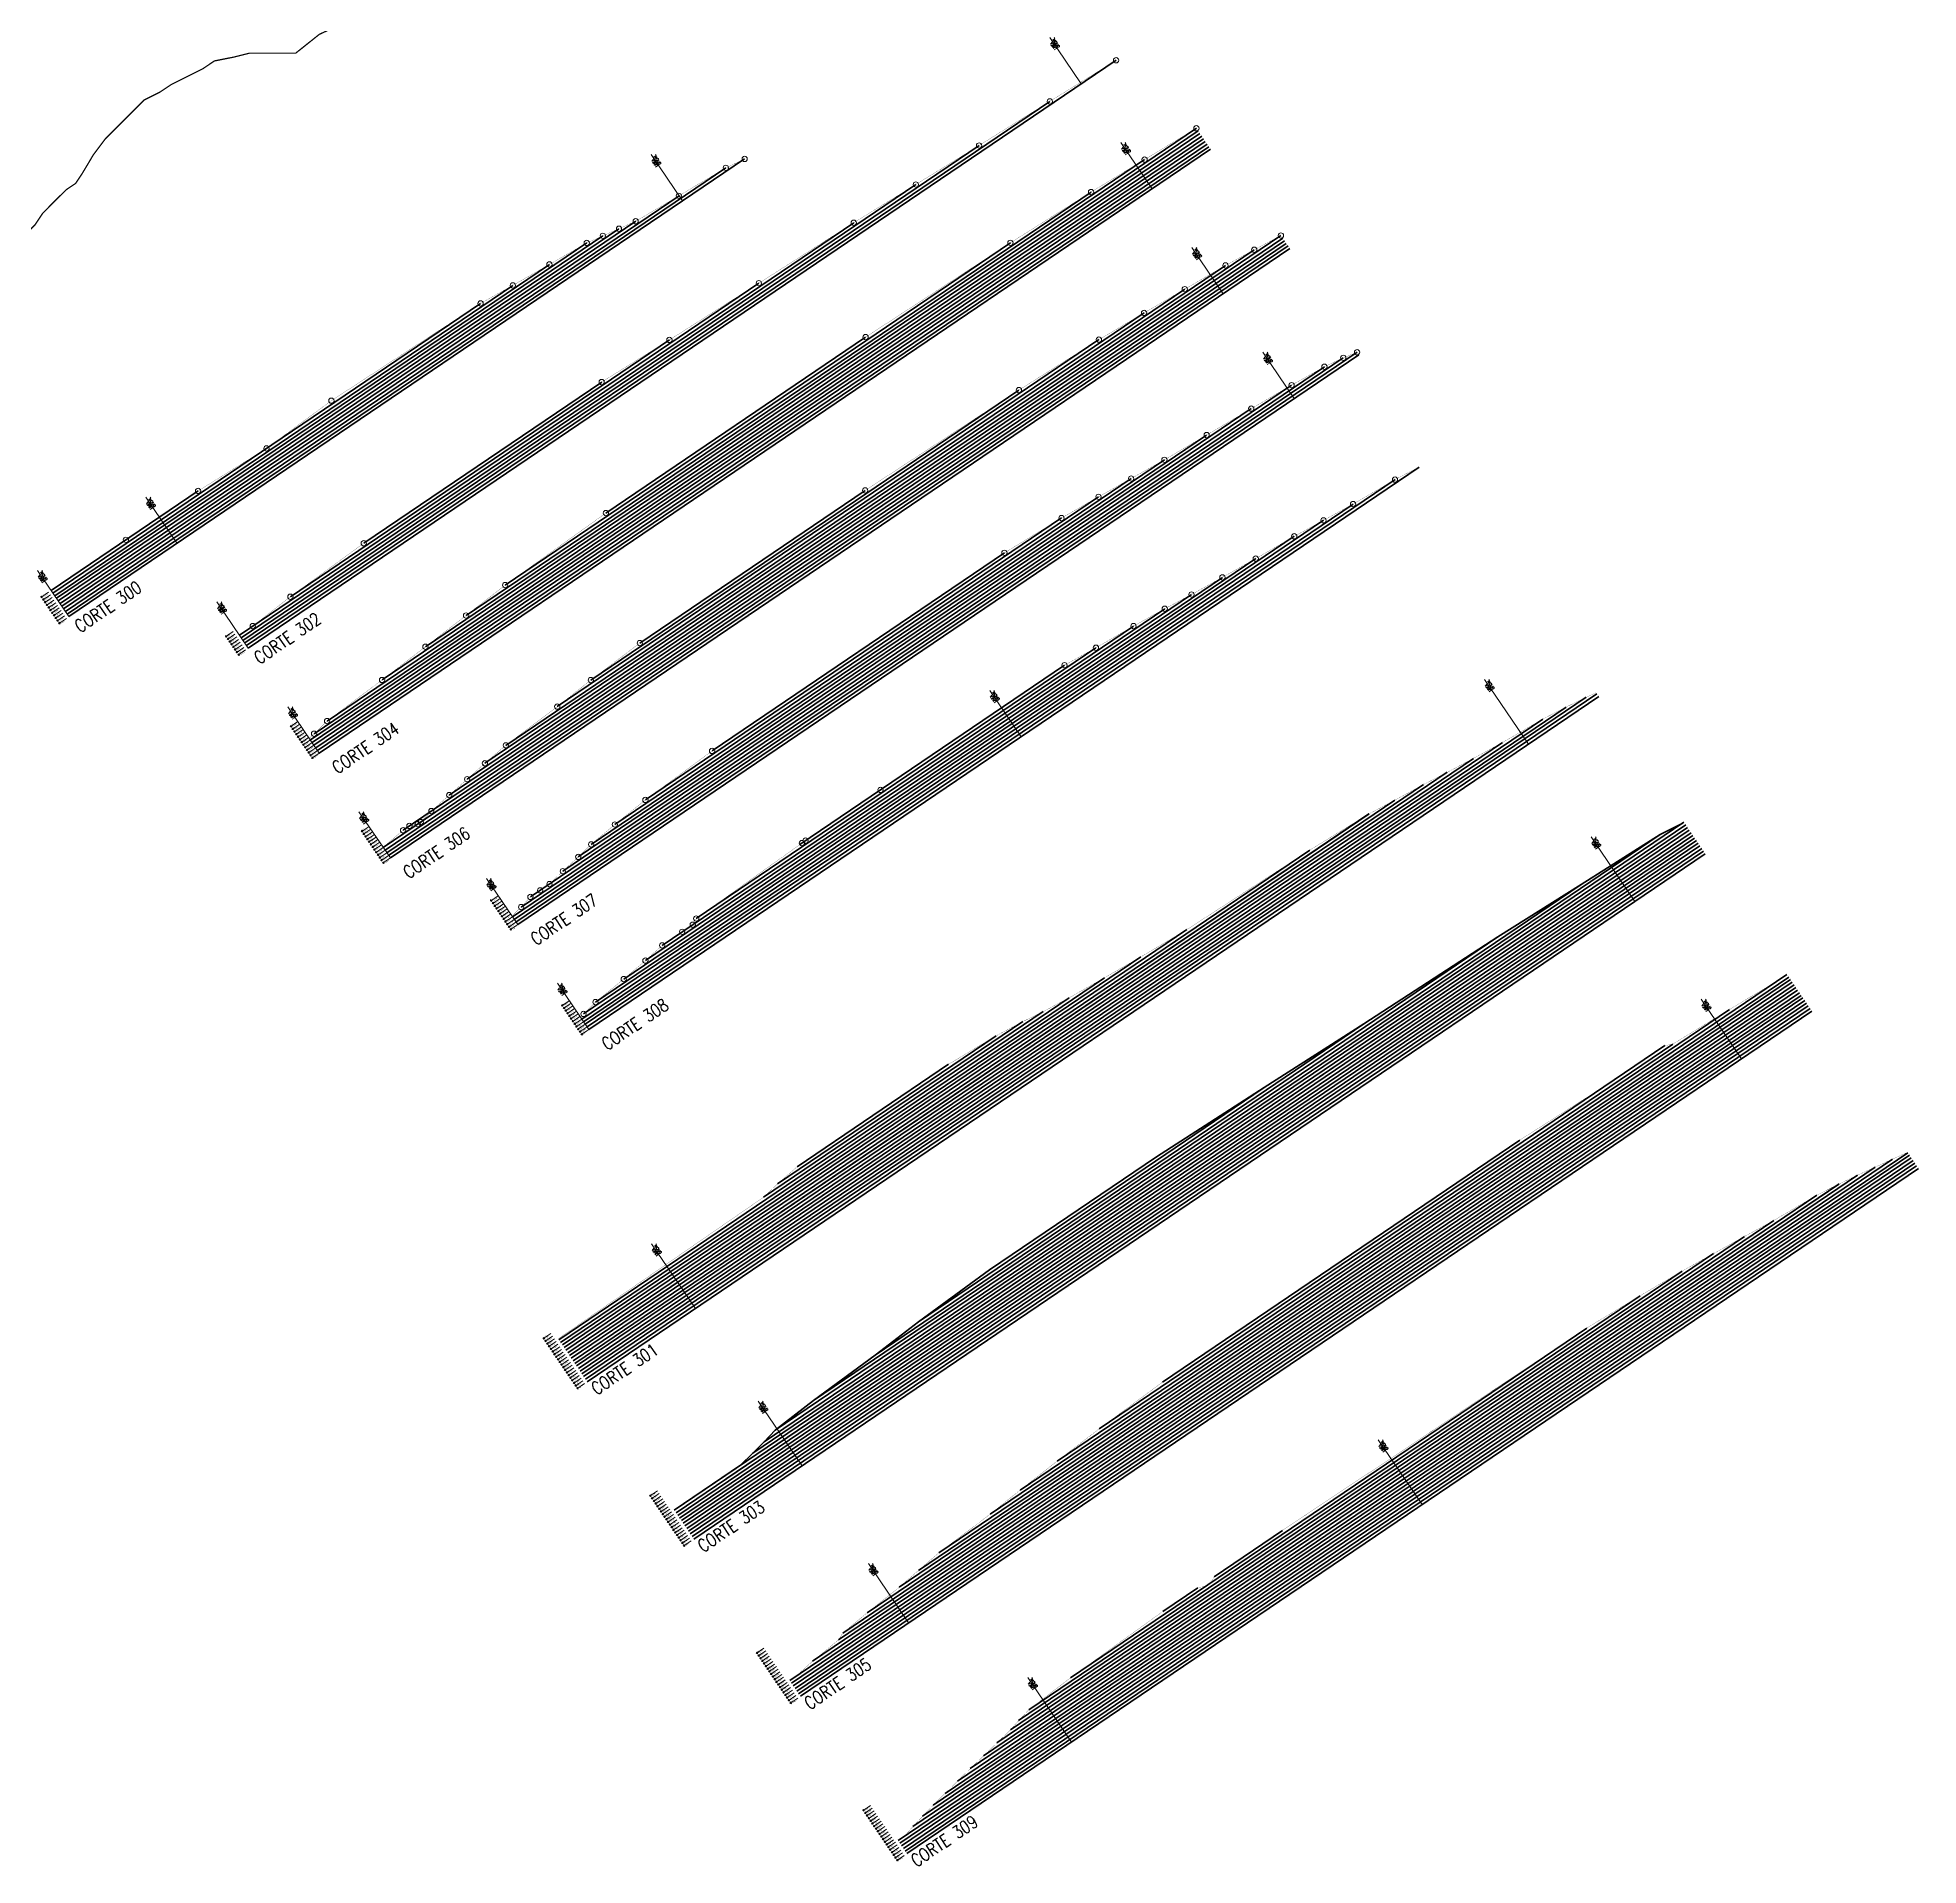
# Model space of a CAD drawing. Header units: metres. Extents: x 733085 to 734585, y 6084499 to 6087418.
# Drawn here: x 734083.8 to 734380.7, y 6085870.8 to 6086159.4 of the extents above; entities that cross this region are included whole.
import ezdxf
from ezdxf.enums import TextEntityAlignment as Align

# ---------------------------------------------------------------- set-up
doc = ezdxf.new("R2010")
doc.units = ezdxf.units.M
doc.header["$LTSCALE"] = 5
doc.header["$MEASUREMENT"] = 0
doc.linetypes.add('CENTER2', pattern=[1.125, 0.75, -0.125, 0.125, -0.125])
doc.layers.get('0').update_dxf_attribs({"color": 30})
doc.layers.add('_AUX', color=210, linetype='Continuous', lineweight=18, plot=False)
for name, color, linetype, lineweight in [('A-ELEV-MBE1', 7, 'Continuous', 35), ('U-ANNO-SYMB', 3, 'Continuous', 18), ('U-ANNO-TEXT', 3, 'Continuous', 18)]:
    doc.layers.add(name, color=color, linetype=linetype, lineweight=lineweight)
doc.styles.add('E-ARIAL', font='arial.ttf')
doc.styles.add('E-ROMANS', font='romans.shx', dxfattribs={"width": 0.8})

# ---------------------------------------------------------------- blocks, each defined once
blk = doc.blocks.new('*U18')
at = {"lineweight": 0}
h = blk.add_hatch(color=256, dxfattribs=at)
edge = h.paths.add_edge_path()
edge.add_arc((0, 0), 200, 0, 90)
edge.add_line((0, 200), (0, 0))
edge.add_line((0, 0), (200, 0))
edge = h.paths.add_edge_path()
edge.add_line((0, 0), (-200, 0))
edge.add_arc((0, 0), 200, 180, 270)
edge.add_line((0, -200), (0, 0))
for p, q in [((2500, 0), (-325, 0)), ((0, 325), (0, -325))]:
    blk.add_line(p, q)
blk.add_circle((0, 0), 200)
at = {"style": 'E-ARIAL'}
blk.add_attdef('LEVEL', text='', height=250, dxfattribs=at).set_placement((371, 0), align=Align.BOTTOM_LEFT)
blk.add_attdef('HEIGHT', text='', height=250, dxfattribs=at).set_placement((371, -75), align=Align.TOP_LEFT)

msp = doc.modelspace()

# ---------------------------------------------------------------- linework, layer by layer
at = {"layer": '_AUX'}
msp.add_line((734143.809, 6086035.177), (734143.809, 6086035.177), dxfattribs=at)
at = {"layer": '_AUX', "linetype": 'CENTER2', "ltscale": 0.3, "const_width": 0.2}
msp.add_lwpolyline([(733840.667, 6087044.395), (733840.827, 6087044.615), (733850.157, 6087057.575), (733852.787, 6087063.375), (733855.427, 6087069.705), (733860.697, 6087075.505), (733868.087, 6087077.615), (733873.357, 6087076.555), (733874.017, 6087076.035), (733878.387, 6087074.875), (733890.237, 6087070.135), (733916.907, 6087055.325), (733951.547, 6087041.025), (733952.667, 6087040.565), (733984.347, 6087031.475), (734009.127, 6087024.095), (734048.677, 6087011.965), (734059.627, 6087008.975), (734060.277, 6087008.805), (734065.547, 6087001.945), (734068.717, 6086992.985), (734068.627, 6086992.475), (734068.627, 6086992.455), (734067.667, 6086986.725), (734067.447, 6086985.415), (734067.387, 6086985.045), (734067.117, 6086984.115), (734066.447, 6086982.105), (734065.857, 6086980.185), (734065.447, 6086978.355), (734065.027, 6086976.515), (734064.857, 6086973.685), (734064.777, 6086970.425), (734064.947, 6086967.335), (734065.447, 6086963.915), (734066.207, 6086962.375), (734067.127, 6086959.765), (734068.817, 6086958.075), (734072.407, 6086954.495), (734081.367, 6086951.325), (734099.817, 6086949.215), (734118.277, 6086949.215), (734128.297, 6086947.635), (734138.837, 6086943.415), (734146.827, 6086940.755), (734143.017, 6086932.425), (734122.767, 6086888.185), (734112.617, 6086867.495), (734146.667, 6086858.525), (734183.657, 6086848.765), (734200.837, 6086844.865), (734224.217, 6086843.175), (734244.157, 6086841.735), (734243.987, 6086877.475), (734243.927, 6086889.465), (734243.797, 6086914.685), (734243.787, 6086916.645), (734262.747, 6086920.745), (734310.207, 6086940.785), (734348.697, 6086956.605), (734355.557, 6086941.305), (734359.767, 6086935.505), (734361.487, 6086934.745), (734364.517, 6086933.405), (734366.117, 6086932.755), (734369.787, 6086931.295), (734371.637, 6086927.865), (734377.957, 6086914.685), (734384.817, 6086905.715), (734391.667, 6086902.025), (734396.947, 6086898.865), (734401.687, 6086892.535), (734402.217, 6086883.575), (734402.217, 6086875.665), (734400.107, 6086870.395), (734403.267, 6086860.375), (734406.957, 6086849.295), (734418.347, 6086825.535), (734419.087, 6086823.985), (734419.357, 6086824.125), (734420.547, 6086822.465), (734426.007, 6086824.695), (734449.577, 6086834.315), (734466.757, 6086841.425), (734483.667, 6086850.345), (734514.647, 6086794.725), (734524.827, 6086799.355), (734534.897, 6086804.095), (734540.827, 6086807.055), (734544.377, 6086807.055), (734548.527, 6086800.535), (734550.627, 6086795.655), (734559.347, 6086800.265), (734577.217, 6086768.345), (734581.357, 6086760.945), (734582.897, 6086759.065), (734584.677, 6086751.955), (734583.487, 6086744.245), (734574.597, 6086728.845), (734563.937, 6086719.365), (734563.017, 6086718.675), (734562.757, 6086717.445), (734558.007, 6086714.025), (734549.717, 6086703.955), (734546.767, 6086693.005), (734545.567, 6086688.555), (734546.747, 6086668.995), (734549.717, 6086641.745), (734556.687, 6086602.605), (734556.757, 6086602.195), (734557.417, 6086598.485), (734561.567, 6086581.895), (734566.897, 6086575.375), (734569.907, 6086571.245), (734571.737, 6086560.615), (734571.737, 6086549.015), (734569.627, 6086542.155), (734556.977, 6086532.145), (734540.807, 6086522.085), (734511.197, 6086513.165), (734464.987, 6086504.865), (734405.727, 6086493.015), (734402.387, 6086491.865), (734401.687, 6086491.805), (734395.717, 6086490.305), (734391.477, 6086488.005), (734384.457, 6086481.865), (734374.807, 6086467.825), (734367.787, 6086451.155), (734365.157, 6086439.755), (734356.387, 6086430.975), (734353.707, 6086428.395), (734352.997, 6086426.655), (734346.477, 6086418.365), (734326.877, 6086395.395), (734325.737, 6086394.065), (734317.427, 6086385.085), (734303.817, 6086370.365), (734301.587, 6086367.275), (734294.647, 6086361.565), (734294.117, 6086360.505), (734286.157, 6086354.135), (734278.237, 6086340.275), (734277.577, 6086328.395), (734280.217, 6086317.175), (734292.097, 6086305.965), (734304.637, 6086301.345), (734313.877, 6086298.705), (734319.817, 6086292.765), (734323.777, 6086287.485), (734324.457, 6086284.515), (734325.757, 6086278.905), (734323.477, 6086268.445), (734316.257, 6086263.715), (734310.657, 6086262.185), (734303.227, 6086260.155), (734297.297, 6086254.825), (734290.187, 6086251.275), (734288.947, 6086250.575), (734286.477, 6086250.575), (734277.517, 6086245.825), (734268.547, 6086236.865), (734259.057, 6086227.905), (734236.917, 6086212.605), (734233.387, 6086211.965), (734212.497, 6086209.875), (734196.697, 6086205.495), (734188.807, 6086200.225), (734177.397, 6086188.825), (734167.747, 6086175.665), (734159.847, 6086171.275), (734141.427, 6086166.005), (734128.267, 6086159.865), (734124.557, 6086156.905), (734122.187, 6086156.905), (734119.727, 6086156.905), (734117.267, 6086156.905), (734114.797, 6086156.285), (734111.717, 6086155.675), (734109.877, 6086154.435), (734108.047, 6086153.525), (734107.407, 6086153.205), (734104.947, 6086151.975), (734103.097, 6086150.745), (734100.637, 6086149.515), (734098.787, 6086147.665), (734096.327, 6086145.205), (734094.477, 6086143.355), (734092.627, 6086140.895), (734090.787, 6086137.815), (734089.797, 6086136.335), (734088.317, 6086135.345), (734086.467, 6086133.505), (734084.627, 6086131.655), (734083.397, 6086129.805), (734081.547, 6086127.955), (734080.317, 6086126.105), (734078.467, 6086124.265), (734077.237, 6086122.415), (734075.407, 6086120.585), (734075.387, 6086120.565), (734074.767, 6086117.485), (734073.537, 6086115.645), (734072.307, 6086113.795), (734071.607, 6086112.735), (734071.077, 6086111.945), (734069.227, 6086109.485), (734068.817, 6086107.825), (734068.617, 6086107.015), (734068.317, 6086106.275), (734068.297, 6086106.235), (734068.287, 6086106.195), (734068.277, 6086106.145), (734067.377, 6086103.935), (734066.747, 6086102.675), (734066.147, 6086101.475), (734064.917, 6086099.015), (734064.297, 6086096.545), (734063.897, 6086095.745), (734063.067, 6086094.085), (734062.457, 6086091.005), (734061.837, 6086088.545), (734061.217, 6086086.075), (734060.607, 6086083.615), (734059.987, 6086079.925), (734059.377, 6086077.455), (734058.757, 6086074.995), (734058.147, 6086071.295), (734057.527, 6086068.835), (734056.907, 6086065.755), (734056.297, 6086063.295), (734055.677, 6086060.825), (734054.447, 6086058.985), (734054.367, 6086058.585), (734053.657, 6086024.515), (734056.777, 6085994.075), (734058.337, 6085954.265), (734057.697, 6085946.895), (734058.387, 6085945.515), (734058.917, 6085943.405), (734059.447, 6085941.285), (734059.977, 6085938.645), (734059.977, 6085935.995), (734059.977, 6085933.345), (734059.447, 6085931.235), (734059.447, 6085929.115), (734059.447, 6085926.995), (734059.447, 6085924.885), (734059.447, 6085922.765), (734058.917, 6085920.645), (734058.917, 6085918.535), (734058.387, 6085916.415), (734058.387, 6085913.765), (734057.857, 6085911.655), (734057.327, 6085909.535), (734057.327, 6085907.415), (734056.797, 6085905.305), (734056.797, 6085902.655), (734056.267, 6085900.015), (734055.737, 6085897.365), (734055.737, 6085894.715), (734055.207, 6085892.605), (734055.207, 6085889.955), (734055.207, 6085887.845), (734054.677, 6085885.195), (734054.677, 6085882.015), (734054.157, 6085879.905), (734053.627, 6085877.785), (734053.097, 6085874.615), (734053.097, 6085872.495), (734052.567, 6085870.375), (734052.567, 6085868.265), (734052.567, 6085866.145), (734052.037, 6085864.025), (734050.977, 6085861.385), (734050.447, 6085858.735), (734049.387, 6085856.615), (734048.857, 6085854.505), (734047.807, 6085851.855), (734046.747, 6085849.745), (734046.217, 6085847.625), (734044.627, 6085844.975), (734043.037, 6085843.395), (734041.977, 6085841.275), (734040.927, 6085840.215), (734029.457, 6085818.425), (734006.037, 6085787.985), (733993.927, 6085774.085), (733994.147, 6085763.455), (733994.677, 6085736.775), (734109.447, 6085644.965), (734153.417, 6085609.775), (734156.327, 6085607.445), (734156.417, 6085607.375), (734157.577, 6085606.455), (734157.747, 6085606.805), (734157.717, 6085606.395), (734145.757, 6085590.445), (734145.777, 6085590.425), (734145.387, 6085590.015), (734140.307, 6085584.655), (734128.557, 6085572.225), (734128.207, 6085571.915), (734106.937, 6085552.715), (734105.977, 6085549.825), (734104.507, 6085545.425), (734103.247, 6085541.645), (734103.227, 6085541.185), (734102.717, 6085532.155), (734113.267, 6085496.295), (734124.337, 6085466.245), (734131.197, 6085437.245), (734133.827, 6085414.045), (734130.667, 6085400.865), (734130.667, 6085392.535), (734133.527, 6085385.135), (734138.797, 6085378.125), (734138.797, 6085365.955), (734138.797, 6085365.835), (734138.427, 6085359.665), (734137.917, 6085350.925), (734141.987, 6085340.505), (734144.717, 6085336.695), (734145.957, 6085334.955), (734149.647, 6085325.985), (734154.157, 6085321.785), (734154.407, 6085321.065), (734154.857, 6085320.565), (734158.287, 6085316.705), (734167.987, 6085310.395), (734169.917, 6085308.685), (734169.917, 6085299.395), (734169.917, 6085278.445), (734169.917, 6085270.585), (734172.527, 6085263.605), (734181.257, 6085255.755), (734184.137, 6085252.865), (734188.547, 6085248.455), (734190.857, 6085246.145), (734189.117, 6085240.035), (734189.117, 6085239.145), (734189.117, 6085234.545), (734189.117, 6085230.435), (734196.097, 6085223.455), (734202.207, 6085219.095), (734203.957, 6085209.495), (734201.537, 6085203.045), (734201.337, 6085202.505), (734201.057, 6085199.485), (734200.847, 6085197.145), (734200.457, 6085192.905), (734202.207, 6085184.175), (734202.047, 6085183.385), (734201.807, 6085182.185), (734200.537, 6085180.825), (734198.867, 6085179.295), (734197.127, 6085177.875), (734195.337, 6085176.475), (734193.487, 6085175.025), (734191.617, 6085173.505), (734189.837, 6085171.945), (734188.287, 6085170.295), (734186.997, 6085168.455), (734185.877, 6085166.405), (734184.807, 6085164.225), (734183.687, 6085162.065), (734182.417, 6085159.965), (734180.967, 6085157.905), (734179.397, 6085155.905), (734177.827, 6085153.975), (734176.317, 6085152.075), (734174.797, 6085150.175), (734173.267, 6085148.295), (734171.797, 6085146.455), (734170.437, 6085144.625), (734169.117, 6085142.745), (734167.797, 6085140.785), (734166.507, 6085138.755), (734165.327, 6085136.675), (734164.257, 6085134.525), (734163.197, 6085132.275), (734162.107, 6085129.995), (734160.997, 6085127.785), (734159.877, 6085125.665), (734158.797, 6085123.525), (734157.817, 6085121.335), (734157.017, 6085119.175), (734156.417, 6085116.845), (734156.017, 6085113.445), (734155.947, 6085110.865), (734155.947, 6085110.005), (734156.037, 6085107.615), (734156.187, 6085105.395), (734156.317, 6085103.185), (734156.327, 6085101.015), (734156.157, 6085098.835), (734155.707, 6085096.605), (734154.947, 6085094.365), (734153.907, 6085092.135), (734152.717, 6085089.895), (734151.477, 6085087.685), (734150.297, 6085085.505), (734149.217, 6085083.285), (734148.287, 6085080.965), (734147.607, 6085078.615), (734147.207, 6085076.315), (734146.897, 6085073.445), (734146.487, 6085069.725), (734146.147, 6085066.885), (734145.897, 6085064.645), (734145.727, 6085062.435), (734145.707, 6085060.465), (734145.707, 6085060.035), (734145.877, 6085056.765), (734146.027, 6085053.875), (734146.067, 6085051.495), (734146.077, 6085049.055), (734146.077, 6085046.655), (734146.077, 6085044.355), (734146.077, 6085041.975), (734146.117, 6085039.135), (734146.217, 6085036.625), (734146.297, 6085035.415), (734146.367, 6085034.155), (734146.427, 6085033.035), (734142.857, 6085024.455), (734136.747, 6085011.365), (734128.807, 6084993.105), (734128.017, 6084991.285), (734126.277, 6084980.815), (734126.277, 6084965.675), (734126.277, 6084965.105), (734126.277, 6084961.735), (734126.277, 6084948.525), (734126.277, 6084945.895), (734126.277, 6084942.345), (734126.277, 6084939.325), (734126.277, 6084938.145), (734126.277, 6084937.135), (734126.277, 6084934.555), (734126.277, 6084920.585), (734126.277, 6084916.225), (734126.277, 6084903.135), (734127.147, 6084885.675), (734125.987, 6084875.845), (734125.397, 6084870.845), (734119.287, 6084862.115), (734116.707, 6084859.415), (734100.957, 6084842.915), (734097.257, 6084838.465), (734096.597, 6084837.675), (734094.847, 6084833.315), (734088.737, 6084832.435), (734083.077, 6084831.155), (734083.067, 6084831.125), (734082.197, 6084831.125), (734075.327, 6084828.005), (734072.597, 6084826.765), (734063.867, 6084818.905), (734059.977, 6084813.075), (734056.417, 6084809.875), (734055.567, 6084808.165), (734056.067, 6084806.155), (734057.107, 6084804.085), (734057.617, 6084802.025), (734058.137, 6084799.955), (734058.137, 6084797.895), (734059.167, 6084795.825), (734059.167, 6084793.765), (734059.687, 6084791.695), (734059.687, 6084789.635), (734060.197, 6084787.055), (734060.197, 6084784.475), (734060.717, 6084782.405), (734061.237, 6084780.345), (734061.747, 6084778.275), (734062.777, 6084776.215), (734063.297, 6084773.635), (734064.847, 6084771.565), (734065.367, 6084769.505), (734066.907, 6084767.445), (734067.947, 6084765.375), (734068.977, 6084763.315), (734070.007, 6084760.215), (734071.557, 6084758.155), (734072.587, 6084756.085), (734074.137, 6084754.025), (734075.687, 6084751.445), (734077.237, 6084749.895), (734078.777, 6084747.315), (734079.817, 6084745.245), (734081.357, 6084743.695), (734082.907, 6084741.115), (734084.977, 6084739.055), (734087.037, 6084736.475), (734088.587, 6084734.405), (734089.617, 6084732.345), (734091.167, 6084730.285), (734092.717, 6084727.695), (734093.237, 6084725.635), (734094.267, 6084723.575), (734095.297, 6084721.505), (734096.847, 6084718.925), (734097.877, 6084716.345), (734099.947, 6084713.765), (734101.487, 6084711.185), (734103.037, 6084709.115), (734104.587, 6084706.535), (734106.137, 6084704.475), (734107.687, 6084702.405), (734108.717, 6084700.345), (734110.267, 6084698.285), (734111.817, 6084696.215), (734113.877, 6084694.665), (734115.427, 6084693.115), (734117.487, 6084692.085), (734119.037, 6084690.535), (734121.107, 6084688.995), (734122.647, 6084687.445), (734124.197, 6084685.895), (734126.777, 6084684.345), (734128.327, 6084682.795), (734129.877, 6084681.245), (734131.937, 6084679.185), (734134.527, 6084678.155), (734136.067, 6084676.605), (734138.647, 6084675.055), (734140.197, 6084673.505), (734141.747, 6084671.955), (734143.817, 6084670.405), (734145.357, 6084668.345), (734146.907, 6084666.795), (734147.937, 6084664.735), (734149.487, 6084662.665), (734150.527, 6084660.605), (734151.037, 6084658.535), (734151.557, 6084656.475), (734152.587, 6084654.415), (734153.617, 6084652.345), (734154.137, 6084650.285), (734154.627, 6084648.325), (734144.787, 6084640.755), (734140.987, 6084638.705), (734128.027, 6084628.925), (734065.937, 6084595.625), (734055.267, 6084589.905), (734045.557, 6084584.485), (734031.537, 6084578.305), (734023.027, 6084574.755), (734018.887, 6084573.035), (734010.447, 6084569.345), (734000.427, 6084561.965), (733990.407, 6084553.525), (733972.137, 6084537.275), (733956.667, 6084526.105), (733942.957, 6084520.835), (733939.527, 6084520.065), (733921.867, 6084516.085), (733896.557, 6084511.865), (733873.037, 6084504.195), (733867.557, 6084503.435), (733854.317, 6084502.015), (733852.787, 6084501.855), (733844.507, 6084500.345), (733842.987, 6084500.065), (733841.187, 6084499.745), (733839.417, 6084498.855), (733814.497, 6084528.745), (733811.777, 6084532.465), (733809.117, 6084536.085), (733808.247, 6084537.275), (733807.637, 6084538.105), (733803.827, 6084543.295), (733797.037, 6084550.085), (733796.377, 6084550.885), (733774.757, 6084578.305), (733735.737, 6084617.325), (733725.717, 6084630.505), (733715.697, 6084641.575), (733706.207, 6084656.875), (733704.487, 6084658.705), (733697.767, 6084665.835), (733687.757, 6084675.855), (733680.367, 6084685.875), (733677.737, 6084699.055), (733678.257, 6084704.855), (733681.957, 6084715.925), (733692.497, 6084730.165), (733699.357, 6084743.345), (733700.407, 6084755.475), (733704.097, 6084770.235), (733704.407, 6084770.625), (733704.917, 6084773.135), (733707.337, 6084778.465), (733719.457, 6084791.565), (733729.637, 6084801.255), (733734.487, 6084808.535), (733738.857, 6084818.715), (733744.677, 6084831.325), (733752.427, 6084841.505), (733758.737, 6084846.355), (733764.067, 6084851.205), (733764.897, 6084851.465), (733768.917, 6084855.085), (733778.617, 6084858.965), (733785.887, 6084864.785), (733792.677, 6084873.995), (733796.077, 6084886.115), (733794.137, 6084897.755), (733791.227, 6084904.545), (733787.827, 6084910.365), (733786.857, 6084916.665), (733786.857, 6084923.455), (733790.257, 6084930.725), (733794.617, 6084937.025), (733794.677, 6084937.095), (733796.557, 6084943.815), (733800.437, 6084956.425), (733806.257, 6084971.945), (733813.527, 6084992.795), (733815.467, 6085006.855), (733814.497, 6085020.435), (733809.647, 6085030.125), (733806.257, 6085040.315), (733805.777, 6085043.005), (733804.807, 6085044.945), (733801.767, 6085056.255), (733800.437, 6085059.705), (733798.497, 6085065.525), (733796.077, 6085074.745), (733792.677, 6085079.585), (733789.287, 6085084.925), (733788.797, 6085092.195), (733788.317, 6085099.465), (733787.827, 6085104.315), (733787.817, 6085104.385), (733786.357, 6085107.165), (733780.027, 6085118.245), (733779.767, 6085119.525), (733777.917, 6085122.455), (733776.337, 6085131.945), (733776.337, 6085140.385), (733779.247, 6085148.155), (733780.817, 6085158.775), (733781.697, 6085172.815), (733781.697, 6085185.975), (733786.087, 6085194.745), (733798.367, 6085202.645), (733802.747, 6085209.585), (733805.337, 6085218.955), (733808.497, 6085240.045), (733808.497, 6085246.615), (733808.497, 6085247.425), (733804.807, 6085251.645), (733798.477, 6085256.385), (733796.187, 6085260.265), (733794.287, 6085263.495), (733788.727, 6085267.195), (733776.337, 6085279.585), (733770.537, 6085291.715), (733769.187, 6085300.675), (733768.957, 6085302.265), (733768.427, 6085318.075), (733768.427, 6085340.755), (733768.957, 6085358.675), (733765.267, 6085377.665), (733763.157, 6085388.205), (733764.737, 6085394.005), (733765.087, 6085394.455), (733763.237, 6085397.415), (733758.087, 6085406.305), (733752.477, 6085410.985), (733748.367, 6085413.775), (733743.117, 6085415.665), (733728.607, 6085423.615), (733707.087, 6085432.045), (733692.577, 6085433.915), (733681.347, 6085440.935), (733664.037, 6085448.885), (733651.887, 6085450.955), (733640.297, 6085450.955), (733636.937, 6085450.695), (733630.307, 6085450.185), (733626.587, 6085449.895), (733611.297, 6085448.315), (733601.277, 6085446.205), (733593.367, 6085441.465), (733587.567, 6085436.715), (733581.767, 6085431.445), (733577.027, 6085428.285), (733572.277, 6085428.285), (733568.587, 6085428.285), (733562.257, 6085430.915), (733551.187, 6085440.935), (733543.277, 6085450.955), (733538.007, 6085454.645), (733532.207, 6085454.645), (733528.517, 6085452.535), (733525.347, 6085449.895), (733521.137, 6085449.375), (733518.497, 6085450.425), (733517.437, 6085452.005), (733514.537, 6085457.545), (733512.437, 6085470.725), (733506.107, 6085486.015), (733502.417, 6085499.725), (733497.667, 6085504.995), (733483.427, 6085521.345), (733477.627, 6085532.945), (733466.557, 6085551.405), (733450.217, 6085570.905), (733434.927, 6085600.435), (733419.107, 6085627.855), (733409.087, 6085651.055), (733398.807, 6085691.395), (733387.727, 6085728.305), (733378.237, 6085752.555), (733375.077, 6085760.995), (733370.857, 6085783.135), (733366.357, 6085821.295), (733365.847, 6085825.585), (733365.287, 6085828.275), (733359.517, 6085855.645), (733359.037, 6085858.785), (733357.407, 6085869.345), (733357.567, 6085871.785), (733357.077, 6085873.295), (733356.607, 6085879.845), (733358.947, 6085883.585), (733360.827, 6085886.395), (733366.877, 6085887.215), (733371.117, 6085887.795), (733396.737, 6085889.545), (733427.097, 6085891.625), (733446.457, 6085892.945), (733515.237, 6085895.755), (733520.467, 6085896.115), (733545.417, 6085899.515), (733560.757, 6085902.505), (733560.707, 6085902.755), (733545.617, 6085980.115), (733527.457, 6086073.145), (733511.907, 6086173.595), (733509.267, 6086190.995), (733506.637, 6086211.025), (733500.307, 6086222.625), (733491.087, 6086243.025), (733441.827, 6086380.095), (733488.287, 6086481.395), (733490.888, 6086500)], dxfattribs=at)
at = {"layer": '_AUX', "ltscale": 0.05}
for points in [[(734248.571, 6086152.046), (734243.62, 6086159.356)], [(734259.789, 6086135.488), (734254.837, 6086142.798)], [(734185.633, 6086133.567), (734180.681, 6086140.876)], [(734271.006, 6086118.93), (734266.054, 6086126.239)], [(734282.215, 6086102.366), (734277.263, 6086109.676)], [(734105.841, 6086079.512), (734100.889, 6086086.821)], [(734088.751, 6086067.935), (734083.799, 6086075.244)], [(734117.058, 6086062.954), (734112.106, 6086070.263)], [(734239.072, 6086048.982), (734234.12, 6086056.292)], [(734319.177, 6086047.822), (734312.262, 6086058.029)], [(734128.275, 6086046.395), (734123.323, 6086053.705)], [(734139.492, 6086029.837), (734134.541, 6086037.147)], [(734336.003, 6086022.985), (734329.088, 6086033.192)], [(734159.61, 6086019.308), (734154.658, 6086026.618)], [(734170.827, 6086002.75), (734165.875, 6086010.06)], [(734352.829, 6085998.147), (734346.475, 6086007.527)], [(734187.664, 6085958.729), (734180.749, 6085968.937)], [(734204.489, 6085933.892), (734197.575, 6085944.099)], [(734302.396, 6085927.746), (734295.481, 6085937.954)], [(734221.315, 6085909.055), (734214.961, 6085918.434)], [(734247.041, 6085890.247), (734240.126, 6085900.454)]]:
    msp.add_lwpolyline(points, dxfattribs=at)
at = {"layer": '_AUX'}
for centre in [(734254.071, 6086155.772), (734243.614, 6086149.292), (734266.749, 6086145.035), (734232.445, 6086142.329), (734192.454, 6086138.791), (734195.433, 6086140.205), (734258.571, 6086140.099), (734222.458, 6086136.168), (734185.038, 6086134.371), (734250.124, 6086134.98), (734178.225, 6086130.36), (734212.655, 6086130.13), (734170.495, 6086126.935), (734173.046, 6086128.059), (734175.592, 6086129.18), (734237.382, 6086126.952), (734280.105, 6086128.115), (734164.599, 6086123.545), (734271.358, 6086123.397), (734275.898, 6086125.869), (734197.667, 6086120.581), (734153.735, 6086117.393), (734158.834, 6086120.243), (734264.922, 6086119.641), (734258.497, 6086115.892), (734183.544, 6086111.617), (734214.527, 6086112.073), (734251.371, 6086111.669), (734289.938, 6086108.806), (734292.121, 6086109.681), (734286.967, 6086107.397), (734172.856, 6086104.981), (734238.731, 6086103.71), (734281.78, 6086104.487), (734130.176, 6086102.037), (734275.423, 6086100.784), (734268.377, 6086096.615), (734119.934, 6086094.495), (734261.706, 6086092.7), (734109.132, 6086087.781), (734214.453, 6086087.867), (734256.463, 6086089.752), (734298.114, 6086089.583, 0), (734251.3, 6086086.858), (734291.5, 6086085.707), (734173.527, 6086084.298), (734245.458, 6086083.506), (734286.827, 6086083.145, 0), (734097.749, 6086080.07), (734135.288, 6086079.531), (734282.212, 6086080.623, 0), (734236.45, 6086078.006), (734276.13, 6086077.107, 0), (734157.62, 6086072.918), (734270.859, 6086074.14), (734123.705, 6086071.08), (734265.984, 6086071.441), (734151.437, 6086068.126), (734261.755, 6086069.18, 0), (734117.763, 6086066.451), (734256.826, 6086066.445, 0), (734145.031, 6086063.182), (734178.877, 6086063.766), (734250.902, 6086063.035), (734245.934, 6086060.274), (734138.178, 6086057.936), (734171.144, 6086057.924), (734165.846, 6086053.731), (734127.447, 6086049.458), (734129.505, 6086051.456), (734157.72, 6086047.622), (734190.279, 6086046.728), (734154.429, 6086044.788), (734151.615, 6086042.278), (734216.873, 6086040.587), (734145.963, 6086037.24), (734148.794, 6086039.762), (734179.753, 6086038.993), (734141.498, 6086034.215), (734142.492, 6086034.889), (734143.809, 6086035.177), (734144.293, 6086035.505), (734174.933, 6086035.125), (734171.197, 6086031.989), (734204.48, 6086032.191), (734205.044, 6086032.573), (734169.155, 6086030.002), (734164.613, 6086025.718), (734166.718, 6086027.747), (734161.609, 6086023.682), (734163.153, 6086024.728), (734160.145, 6086022.087), (734187.795, 6086020.285), (734185.571, 6086018.173), (734187.239, 6086019.304), (734179.758, 6086013.632), (734182.403, 6086016.028), (734176.338, 6086010.711), (734169.995, 6086005.206), (734171.883, 6086007.089)]:
    msp.add_circle(centre, 0.42, dxfattribs=at)
at = {"layer": 'A-ELEV-MBE1', "color": 252}
for p, q in [((734254.071, 6086155.772), (734117.058, 6086062.954)), ((734243.614, 6086149.292), (734116.777, 6086063.367)), ((734267.029, 6086144.621), (734129.505, 6086051.456)), ((734266.749, 6086145.035), (734138.178, 6086057.936)), ((734232.445, 6086142.329), (734116.497, 6086063.781)), ((734267.59, 6086143.793), (734126.873, 6086048.465)), ((734267.871, 6086143.379), (734127.153, 6086048.051)), ((734268.151, 6086142.965), (734127.434, 6086047.637)), ((734267.31, 6086144.207), (734127.447, 6086049.458)), ((734268.431, 6086142.551), (734127.714, 6086047.223)), ((734268.712, 6086142.137), (734127.995, 6086046.809)), ((734268.992, 6086141.723), (734128.275, 6086046.395)), ((734192.454, 6086138.791), (734088.471, 6086068.349)), ((734195.433, 6086140.205), (734088.751, 6086067.935)), ((734258.571, 6086140.099), (734145.031, 6086063.182)), ((734222.458, 6086136.168), (734116.217, 6086064.195)), ((734185.072, 6086134.394), (734088.19, 6086068.762)), ((734250.124, 6086134.98), (734151.437, 6086068.126)), ((734178.225, 6086130.36), (734087.91, 6086069.176)), ((734212.655, 6086130.13), (734115.936, 6086064.609)), ((734170.495, 6086126.935), (734087.069, 6086070.418)), ((734173.046, 6086128.059), (734087.349, 6086070.004)), ((734175.592, 6086129.18), (734087.629, 6086069.59)), ((734280.386, 6086127.7), (734138.371, 6086031.493)), ((734280.666, 6086127.286), (734138.651, 6086031.079)), ((734280.947, 6086126.872), (734138.931, 6086030.665)), ((734280.105, 6086128.114), (734141.498, 6086034.215)), ((734237.382, 6086126.952), (734157.62, 6086072.918)), ((734281.227, 6086126.458), (734139.212, 6086030.251)), ((734281.507, 6086126.044), (734139.492, 6086029.837)), ((734275.899, 6086125.868), (734148.794, 6086039.762)), ((734164.599, 6086123.545), (734086.788, 6086070.832)), ((734271.359, 6086123.397), (734151.615, 6086042.277)), ((734158.834, 6086120.243), (734086.508, 6086071.246)), ((734197.667, 6086120.581), (734115.656, 6086065.023)), ((734264.923, 6086119.64), (734154.429, 6086044.788)), ((734153.735, 6086117.393), (734086.227, 6086071.66)), ((734258.497, 6086115.891), (734157.721, 6086047.621)), ((734214.527, 6086112.073), (734173.527, 6086084.298)), ((734183.544, 6086111.617), (734123.705, 6086071.08)), ((734292.121, 6086109.681), (734159.329, 6086019.722)), ((734292.402, 6086109.267), (734159.61, 6086019.308)), ((734251.371, 6086111.668), (734165.846, 6086053.73)), ((734286.967, 6086107.397), (734158.768, 6086020.55)), ((734289.938, 6086108.806), (734159.049, 6086020.136)), ((734172.856, 6086104.981), (734135.288, 6086079.531)), ((734281.78, 6086104.487), (734160.145, 6086022.087)), ((734238.731, 6086103.709), (734171.145, 6086057.923)), ((734275.423, 6086100.784), (734161.609, 6086023.682)), ((734268.377, 6086096.615), (734166.718, 6086027.747)), ((734261.706, 6086092.7), (734169.155, 6086030.002)), ((734301.928, 6086091.563), (734170.827, 6086002.75)), ((734298.114, 6086089.583), (734170.546, 6086003.164)), ((734256.463, 6086089.752), (734171.197, 6086031.989)), ((734109.132, 6086087.781), (734085.947, 6086072.074)), ((734291.5, 6086085.707), (734170.266, 6086003.578)), ((734251.3, 6086086.858), (734174.933, 6086035.125)), ((734214.453, 6086087.866), (734178.877, 6086063.765)), ((734286.827, 6086083.145), (734169.985, 6086003.992)), ((734245.478, 6086083.518), (734179.753, 6086038.993)), ((734282.212, 6086080.623), (734169.705, 6086004.406)), ((734276.13, 6086077.107), (734169.995, 6086005.206)), ((734236.45, 6086078.006), (734190.279, 6086046.728)), ((734270.859, 6086074.14), (734171.883, 6086007.089)), ((734265.984, 6086071.441), (734176.338, 6086010.711)), ((734261.755, 6086069.18), (734179.758, 6086013.632)), ((734256.826, 6086066.445), (734182.403, 6086016.028)), ((734250.902, 6086063.035), (734187.795, 6086020.285)), ((734245.934, 6086060.274), (734204.132, 6086031.956)), ((734329.991, 6086055.752), (734170.294, 6085947.566)), ((734325.117, 6086053.657), (734169.733, 6085948.394)), ((734328.3, 6086055.21), (734170.013, 6085947.98)), ((734330.271, 6086055.338), (734170.574, 6085947.152)), ((734321.432, 6086051.766), (734169.452, 6085948.808)), ((734315.093, 6086048.075), (734169.172, 6085949.222)), ((734310.483, 6086045.556), (734168.892, 6085949.636)), ((734302.613, 6086041.432), (734168.331, 6085950.464)), ((734306.373, 6086043.375), (734168.611, 6085950.05)), ((734298.078, 6086038.964), (734168.05, 6085950.878)), ((734144.293, 6086035.505), (734143.809, 6086035.177)), ((734294.001, 6086036.806), (734167.77, 6085951.292)), ((734294.041, 6086036.827, 0), (734175.698, 6085956.657, 0)), ((734344.012, 6086035.054), (734184.315, 6085926.868)), ((734344.293, 6086034.64), (734184.596, 6085926.454)), ((734344.296, 6086034.636, 0), (734192.524, 6085931.819, 0)), ((734343.732, 6086035.468), (734196.714, 6085935.872)), ((734344.573, 6086034.226), (734184.876, 6085926.04)), ((734344.854, 6086033.812), (734185.156, 6085925.627)), ((734345.134, 6086033.398), (734185.437, 6085925.213)), ((734345.415, 6086032.984), (734185.717, 6085924.799)), ((734345.695, 6086032.57), (734185.998, 6085924.385)), ((734345.975, 6086032.156), (734186.278, 6085923.971)), ((734346.256, 6086031.742), (734186.559, 6085923.557)), ((734339.999, 6086033.543), (734198.495, 6085937.683)), ((734284.654, 6086031.078), (734167.489, 6085951.706)), ((734346.536, 6086031.328), (734186.839, 6085923.143)), ((734346.817, 6086030.914), (734187.119, 6085922.729)), ((734347.097, 6086030.5), (734187.4, 6085922.315)), ((734327.484, 6086025.668), (734200.256, 6085939.479)), ((734265.233, 6086018.525), (734167.209, 6085952.12)), ((734314.351, 6086017.376), (734206.28, 6085944.164)), ((734257.963, 6086014.204), (734166.928, 6085952.534)), ((734252.23, 6086010.924), (734166.648, 6085952.948)), ((734360.277, 6086011.044), (734226.101, 6085920.148)), ((734359.997, 6086011.458), (734234.196, 6085926.235)), ((734362.24, 6086008.147), (734202.543, 6085899.961)), ((734361.96, 6086008.561), (734206.148, 6085903.008)), ((734361.68, 6086008.975), (734210.272, 6085906.405)), ((734361.399, 6086009.389), (734210.925, 6085907.452)), ((734361.119, 6086009.803), (734214.786, 6085910.671)), ((734360.838, 6086010.217), (734219.821, 6085914.686)), ((734360.558, 6086010.63), (734222.886, 6085917.366)), ((734242.552, 6086005.576), (734166.087, 6085953.775)), ((734246.688, 6086007.774), (734166.368, 6085953.362)), ((734362.521, 6086007.733), (734202.824, 6085899.547)), ((734362.801, 6086007.319), (734203.104, 6085899.133)), ((734363.082, 6086006.905), (734203.384, 6085898.719)), ((734363.362, 6086006.491), (734203.665, 6085898.305)), ((734363.643, 6086006.077), (734203.945, 6085897.892)), ((734363.923, 6086005.663), (734204.226, 6085897.478)), ((734350.924, 6086005.916), (734238.916, 6085930.037)), ((734239.349, 6086004.01), (734198.413, 6085976.278)), ((734293.201, 6086003.652), (734216.018, 6085951.365)), ((734235.139, 6086001.762), (734200.604, 6085978.366)), ((734341.96, 6086000.447), (734244.752, 6085934.595)), ((734340.716, 6086000.209), (734251.38, 6085939.689)), ((734227.629, 6085997.278), (734203.705, 6085981.071)), ((734277.44, 6085993.579), (734222.856, 6085956.601)), ((734317.798, 6085985.287), (734261.384, 6085947.07)), ((734379.347, 6085982.896), (734219.649, 6085874.71)), ((734379.627, 6085982.482), (734219.93, 6085874.296)), ((734379.907, 6085982.068), (734220.21, 6085873.882)), ((734380.188, 6085981.654), (734220.491, 6085873.468)), ((734380.468, 6085981.24), (734220.771, 6085873.054)), ((734379.066, 6085983.309, 0), (734222.01, 6085876.913)), ((734376.681, 6085982.298), (734223.536, 6085878.551)), ((734260.438, 6085982.665), (734234.069, 6085964.801)), ((734380.749, 6085980.826), (734221.052, 6085872.64)), ((734373.927, 6085981.036), (734225.184, 6085880.271)), ((734371.137, 6085979.749), (734227.066, 6085882.15)), ((734368.229, 6085978.378, 0), (734229.016, 6085884.069, 0)), ((734368.194, 6085978.36), (734229.036, 6085884.088)), ((734364.692, 6085976.591), (734231.05, 6085886.057)), ((734357.915, 6085972.604), (734233.139, 6085888.076)), ((734353.319, 6085970.095), (734235.273, 6085890.125)), ((734348.423, 6085967.382), (734237.424, 6085892.187)), ((734343.461, 6085964.624), (734238.677, 6085893.64)), ((734336.816, 6085960.727), (734240.291, 6085895.337)), ((734328.393, 6085955.624), (734246.889, 6085900.411)), ((734280.352, 6085923.683), (734269.548, 6085916.364)), ((734266.968, 6085914.617), (734261.473, 6085910.894))]:
    msp.add_line(p, q, dxfattribs=at)
at = {"layer": 'A-ELEV-MBE1', "ltscale": 0.15, "const_width": 0.03, "elevation": 0}
for points in [[(734115.656, 6086065.023), (734117.763, 6086066.451), (734123.705, 6086071.08), (734135.288, 6086079.531), (734172.856, 6086104.981), (734183.544, 6086111.617), (734197.667, 6086120.581), (734212.655, 6086130.13), (734222.458, 6086136.168), (734232.445, 6086142.329), (734243.614, 6086149.292), (734254.071, 6086155.772)], [(734126.693, 6086048.73), (734127.447, 6086049.458), (734129.505, 6086051.456), (734138.178, 6086057.936), (734145.031, 6086063.182), (734151.437, 6086068.126), (734157.62, 6086072.918), (734173.527, 6086084.298), (734214.527, 6086112.073), (734237.382, 6086126.952), (734250.124, 6086134.98), (734258.571, 6086140.099), (734266.749, 6086145.035)], [(734085.947, 6086072.074), (734109.132, 6086087.781), (734119.934, 6086094.495), (734130.176, 6086102.037), (734153.735, 6086117.393), (734158.834, 6086120.243), (734164.599, 6086123.545), (734170.495, 6086126.935), (734173.046, 6086128.059), (734175.592, 6086129.18), (734178.225, 6086130.36), (734185.038, 6086134.371), (734192.454, 6086138.791), (734195.433, 6086140.205)], [(734158.677, 6086020.685), (734160.145, 6086022.087), (734161.609, 6086023.682), (734164.613, 6086025.718), (734166.718, 6086027.747), (734169.155, 6086030.002), (734171.197, 6086031.989), (734174.933, 6086035.125), (734179.753, 6086038.993), (734190.279, 6086046.728), (734236.45, 6086078.006), (734245.458, 6086083.506), (734251.3, 6086086.858), (734256.463, 6086089.752), (734261.706, 6086092.7), (734268.377, 6086096.615), (734275.423, 6086100.784), (734281.78, 6086104.487), (734286.967, 6086107.397), (734289.938, 6086108.806), (734292.121, 6086109.681)], [(734169.498, 6086004.712), (734169.995, 6086005.206), (734171.883, 6086007.089), (734176.338, 6086010.711), (734179.758, 6086013.632), (734182.403, 6086016.028), (734185.571, 6086018.173), (734187.239, 6086019.304), (734187.795, 6086020.285), (734204.48, 6086032.191), (734205.044, 6086032.573), (734216.873, 6086040.587), (734245.934, 6086060.274)], [(734358.431, 6086010.398), (734350.924, 6086005.916), (734341.96, 6086000.447), (734340.716, 6086000.209), (734338.875, 6085998.962), (734332.493, 6085994.638), (734317.798, 6085985.287), (734261.384, 6085947.07), (734251.38, 6085939.689), (734244.752, 6085934.595), (734238.916, 6085930.037), (734234.196, 6085926.235), (734226.101, 6085920.148), (734222.886, 6085917.366), (734219.821, 6085914.686), (734214.786, 6085910.671), (734210.925, 6085907.452), (734210.272, 6085906.405), (734206.148, 6085903.008), (734203.441, 6085900.57)], [(734379.032, 6085983.36), (734376.681, 6085982.298), (734373.927, 6085981.036), (734371.137, 6085979.749), (734368.194, 6085978.36), (734364.692, 6085976.591), (734357.915, 6085972.604), (734353.319, 6085970.095), (734348.423, 6085967.382), (734343.461, 6085964.624), (734336.816, 6085960.727), (734328.393, 6085955.624), (734280.352, 6085923.683), (734269.548, 6085916.364), (734269.066, 6085915.434), (734268.244, 6085914.877), (734266.968, 6085914.617), (734261.473, 6085910.894), (734246.889, 6085900.411), (734240.291, 6085895.337), (734238.677, 6085893.64), (734237.424, 6085892.187), (734235.273, 6085890.125), (734233.139, 6085888.076), (734231.05, 6085886.057), (734229.036, 6085884.088), (734227.066, 6085882.15), (734225.184, 6085880.271), (734223.536, 6085878.551), (734222.01, 6085876.913), (734220.542, 6085875.315)]]:
    msp.add_lwpolyline(points, dxfattribs=at)
at = {"layer": 'A-ELEV-MBE1', "ltscale": 0.15, "const_width": 0.03}
for points in [[(734138.352, 6086031.521), (734141.498, 6086034.215), (734142.492, 6086034.889), (734143.809, 6086035.177), (734144.293, 6086035.505), (734145.963, 6086037.24), (734148.794, 6086039.762), (734151.615, 6086042.278), (734154.429, 6086044.788), (734157.72, 6086047.622), (734165.846, 6086053.73), (734171.145, 6086057.923), (734178.877, 6086063.765), (734214.453, 6086087.867), (734238.731, 6086103.709), (734251.371, 6086111.669), (734258.497, 6086115.892), (734264.922, 6086119.641), (734271.358, 6086123.397), (734275.898, 6086125.869), (734280.105, 6086128.114)], [(734301.928, 6086091.563), (734298.114, 6086089.583), (734291.5, 6086085.707), (734286.827, 6086083.145), (734282.212, 6086080.623), (734276.13, 6086077.107), (734270.859, 6086074.14), (734265.984, 6086071.441), (734261.755, 6086069.18), (734256.826, 6086066.445), (734250.902, 6086063.035), (734245.934, 6086060.274)]]:
    msp.add_lwpolyline(points, dxfattribs=at)
at = {"layer": 'A-ELEV-MBE1', "ltscale": 0.15, "elevation": 0}
msp.add_lwpolyline([(734165.989, 6085953.921, 0.03, 0.03, 0), (734198.413, 6085976.278, 0.03, 0.03, 0), (734200.604, 6085978.366, 0.03, 0.03, 0), (734203.705, 6085981.071, 0.03, 0.03, 0), (734227.629, 6085997.278, 0.03, 0.03, 0), (734235.139, 6086001.762, 0.03, 0.03, 0), (734239.349, 6086004.01, 0.03, 0.03, 0), (734242.552, 6086005.576, 0.03, 0.03, 0), (734246.688, 6086007.774, 0.03, 0.03, 0), (734252.23, 6086010.924, 0.03, 0.03, 0), (734257.963, 6086014.204, 0.03, 0.03, 0), (734265.233, 6086018.525, 0.03, 0.03, 0), (734284.654, 6086031.078, 0.03, 0.03, 0), (734294.001, 6086036.806, 0.03, 0.03, 0), (734298.078, 6086038.964, 0.03, 0.03, 0), (734302.613, 6086041.432, 0.03, 0.03, 0), (734306.373, 6086043.375, 0.03, 0.03, 0), (734310.483, 6086045.556, 0.03, 0.03, 0), (734315.093, 6086048.075, 0.03, 0.03, 0), (734321.432, 6086051.766, 0.03, 0.03, 0), (734325.107, 6086053.652, 0.03, 0.03, 0), (734325.117, 6086053.657, 0.03, 0.03, 0), (734328.3, 6086055.21, 0.03, 0.03, 0), (734329.873, 6086055.926, 0, 0, 0)], format="xyseb", dxfattribs=at)
msp.add_lwpolyline([(734184.315, 6085926.868), (734194.787, 6085933.962), (734196.714, 6085935.872), (734198.495, 6085937.683), (734200.256, 6085939.479), (734206.28, 6085944.164), (734216.018, 6085951.365), (734222.856, 6085956.601), (734234.069, 6085964.801), (734260.438, 6085982.665), (734277.44, 6085993.579), (734293.201, 6086003.652), (734314.351, 6086017.376), (734327.484, 6086025.668), (734339.999, 6086033.543), (734343.433, 6086035.265)], dxfattribs=at)

# ---------------------------------------------------------------- block references
at = {"layer": 'U-ANNO-SYMB', "color": 1}
ref = msp.add_blockref('*U18', (734084.434, 6086071.049), dxfattribs=dict(at, xscale=0.0005309734512920893, yscale=0.0005309734512920893, zscale=0.0005309734512920893, rotation=34.11532256220679))
ref.add_attrib('LEVEL', 'C.T.', dxfattribs={"layer": '0', "height": 0.1327, "rotation": 34.11532, "style": 'E-ARIAL'}).set_placement((734084.597, 6086071.16), align=Align.BOTTOM_LEFT)
ref.add_attrib('HEIGHT', '+107.5', dxfattribs={"layer": '0', "height": 0.1774, "rotation": 34.11532, "style": 'E-ARIAL'}).set_placement((734084.619, 6086071.127), align=Align.TOP_LEFT)
ref = msp.add_blockref('*U18', (734084.714, 6086070.635), dxfattribs=dict(at, xscale=0.0005309734512920893, yscale=0.0005309734512920893, zscale=0.0005309734512920893, rotation=34.11532256220679))
ref.add_attrib('LEVEL', 'C.T.', dxfattribs={"layer": '0', "height": 0.1327, "rotation": 34.11532, "style": 'E-ARIAL'}).set_placement((734084.878, 6086070.746), align=Align.BOTTOM_LEFT)
ref.add_attrib('HEIGHT', '+107.0', dxfattribs={"layer": '0', "height": 0.1774, "rotation": 34.11532, "style": 'E-ARIAL'}).set_placement((734084.9, 6086070.713), align=Align.TOP_LEFT)
ref = msp.add_blockref('*U18', (734084.995, 6086070.221), dxfattribs=dict(at, xscale=0.0005309734512920893, yscale=0.0005309734512920893, zscale=0.0005309734512920893, rotation=34.11532256220679))
ref.add_attrib('LEVEL', 'C.T.', dxfattribs={"layer": '0', "height": 0.1327, "rotation": 34.11532, "style": 'E-ARIAL'}).set_placement((734085.158, 6086070.332), align=Align.BOTTOM_LEFT)
ref.add_attrib('HEIGHT', '+106.5', dxfattribs={"layer": '0', "height": 0.1774, "rotation": 34.11532, "style": 'E-ARIAL'}).set_placement((734085.18, 6086070.299), align=Align.TOP_LEFT)
ref = msp.add_blockref('*U18', (734085.275, 6086069.807), dxfattribs=dict(at, xscale=0.0005309734512920893, yscale=0.0005309734512920893, zscale=0.0005309734512920893, rotation=34.11532256220679))
ref.add_attrib('LEVEL', 'C.T.', dxfattribs={"layer": '0', "height": 0.1327, "rotation": 34.11532, "style": 'E-ARIAL'}).set_placement((734085.438, 6086069.918), align=Align.BOTTOM_LEFT)
ref.add_attrib('HEIGHT', '+106.0', dxfattribs={"layer": '0', "height": 0.1774, "rotation": 34.11532, "style": 'E-ARIAL'}).set_placement((734085.461, 6086069.885), align=Align.TOP_LEFT)
ref = msp.add_blockref('*U18', (734085.556, 6086069.393), dxfattribs=dict(at, xscale=0.0005309734512920893, yscale=0.0005309734512920893, zscale=0.0005309734512920893, rotation=34.11532256220679))
ref.add_attrib('LEVEL', 'C.T.', dxfattribs={"layer": '0', "height": 0.1327, "rotation": 34.11532, "style": 'E-ARIAL'}).set_placement((734085.719, 6086069.504), align=Align.BOTTOM_LEFT)
ref.add_attrib('HEIGHT', '+105.5', dxfattribs={"layer": '0', "height": 0.1774, "rotation": 34.11532, "style": 'E-ARIAL'}).set_placement((734085.741, 6086069.471), align=Align.TOP_LEFT)
ref = msp.add_blockref('*U18', (734085.836, 6086068.979), dxfattribs=dict(at, xscale=0.0005309734512920893, yscale=0.0005309734512920893, zscale=0.0005309734512920893, rotation=34.11532256220679))
ref.add_attrib('LEVEL', 'C.T.', dxfattribs={"layer": '0', "height": 0.1327, "rotation": 34.11532, "style": 'E-ARIAL'}).set_placement((734085.999, 6086069.09), align=Align.BOTTOM_LEFT)
ref.add_attrib('HEIGHT', '+105.0', dxfattribs={"layer": '0', "height": 0.1774, "rotation": 34.11532, "style": 'E-ARIAL'}).set_placement((734086.022, 6086069.057), align=Align.TOP_LEFT)
ref = msp.add_blockref('*U18', (734086.116, 6086068.565), dxfattribs=dict(at, xscale=0.0005309734512920893, yscale=0.0005309734512920893, zscale=0.0005309734512920893, rotation=34.11532256220679))
ref.add_attrib('LEVEL', 'C.T.', dxfattribs={"layer": '0', "height": 0.1327, "rotation": 34.11532, "style": 'E-ARIAL'}).set_placement((734086.28, 6086068.676), align=Align.BOTTOM_LEFT)
ref.add_attrib('HEIGHT', '+104.5', dxfattribs={"layer": '0', "height": 0.1774, "rotation": 34.11532, "style": 'E-ARIAL'}).set_placement((734086.302, 6086068.643), align=Align.TOP_LEFT)
ref = msp.add_blockref('*U18', (734086.397, 6086068.152), dxfattribs=dict(at, xscale=0.0005309734512920893, yscale=0.0005309734512920893, zscale=0.0005309734512920893, rotation=34.11532256220679))
ref.add_attrib('LEVEL', 'C.T.', dxfattribs={"layer": '0', "height": 0.1327, "rotation": 34.11532, "style": 'E-ARIAL'}).set_placement((734086.56, 6086068.262), align=Align.BOTTOM_LEFT)
ref.add_attrib('HEIGHT', '+104.0', dxfattribs={"layer": '0', "height": 0.1774, "rotation": 34.11532, "style": 'E-ARIAL'}).set_placement((734086.582, 6086068.229), align=Align.TOP_LEFT)
ref = msp.add_blockref('*U18', (734086.677, 6086067.738), dxfattribs=dict(at, xscale=0.0005309734512920893, yscale=0.0005309734512920893, zscale=0.0005309734512920893, rotation=34.11532256220679))
ref.add_attrib('LEVEL', 'C.T.', dxfattribs={"layer": '0', "height": 0.1327, "rotation": 34.11532, "style": 'E-ARIAL'}).set_placement((734086.841, 6086067.848), align=Align.BOTTOM_LEFT)
ref.add_attrib('HEIGHT', '+103.5', dxfattribs={"layer": '0', "height": 0.1774, "rotation": 34.11532, "style": 'E-ARIAL'}).set_placement((734086.863, 6086067.815), align=Align.TOP_LEFT)
ref = msp.add_blockref('*U18', (734086.958, 6086067.324), dxfattribs=dict(at, xscale=0.0005309734512920893, yscale=0.0005309734512920893, zscale=0.0005309734512920893, rotation=34.11532256220679))
ref.add_attrib('LEVEL', 'C.T.', dxfattribs={"layer": '0', "height": 0.1327, "rotation": 34.11532, "style": 'E-ARIAL'}).set_placement((734087.121, 6086067.434), align=Align.BOTTOM_LEFT)
ref.add_attrib('HEIGHT', '+103.0', dxfattribs={"layer": '0', "height": 0.1774, "rotation": 34.11532, "style": 'E-ARIAL'}).set_placement((734087.143, 6086067.401), align=Align.TOP_LEFT)
ref = msp.add_blockref('*U18', (734087.238, 6086066.91), dxfattribs=dict(at, xscale=0.0005309734512920893, yscale=0.0005309734512920893, zscale=0.0005309734512920893, rotation=34.11532256220679))
ref.add_attrib('LEVEL', 'C.T.', dxfattribs={"layer": '0', "height": 0.1327, "rotation": 34.11532, "style": 'E-ARIAL'}).set_placement((734087.401, 6086067.02), align=Align.BOTTOM_LEFT)
ref.add_attrib('HEIGHT', '+102.5', dxfattribs={"layer": '0', "height": 0.1774, "rotation": 34.11532, "style": 'E-ARIAL'}).set_placement((734087.424, 6086066.987), align=Align.TOP_LEFT)
ref = msp.add_blockref('*U18', (734113.582, 6086064.826), dxfattribs=dict(at, xscale=0.0005309734512920893, yscale=0.0005309734512920893, zscale=0.0005309734512920893, rotation=34.11532256220679))
ref.add_attrib('LEVEL', 'C.T.', dxfattribs={"layer": '0', "height": 0.1327, "rotation": 34.11532, "style": 'E-ARIAL'}).set_placement((734113.745, 6086064.937), align=Align.BOTTOM_LEFT)
ref.add_attrib('HEIGHT', '+107.5', dxfattribs={"layer": '0', "height": 0.1774, "rotation": 34.11532, "style": 'E-ARIAL'}).set_placement((734113.768, 6086064.904), align=Align.TOP_LEFT)
ref = msp.add_blockref('*U18', (734113.862, 6086064.412), dxfattribs=dict(at, xscale=0.0005309734512920893, yscale=0.0005309734512920893, zscale=0.0005309734512920893, rotation=34.11532256220679))
ref.add_attrib('LEVEL', 'C.T.', dxfattribs={"layer": '0', "height": 0.1327, "rotation": 34.11532, "style": 'E-ARIAL'}).set_placement((734114.026, 6086064.523), align=Align.BOTTOM_LEFT)
ref.add_attrib('HEIGHT', '+107.0', dxfattribs={"layer": '0', "height": 0.1774, "rotation": 34.11532, "style": 'E-ARIAL'}).set_placement((734114.048, 6086064.49), align=Align.TOP_LEFT)
ref = msp.add_blockref('*U18', (734114.143, 6086063.998), dxfattribs=dict(at, xscale=0.0005309734512920893, yscale=0.0005309734512920893, zscale=0.0005309734512920893, rotation=34.11532256220679))
ref.add_attrib('LEVEL', 'C.T.', dxfattribs={"layer": '0', "height": 0.1327, "rotation": 34.11532, "style": 'E-ARIAL'}).set_placement((734114.306, 6086064.109), align=Align.BOTTOM_LEFT)
ref.add_attrib('HEIGHT', '+106.5', dxfattribs={"layer": '0', "height": 0.1774, "rotation": 34.11532, "style": 'E-ARIAL'}).set_placement((734114.328, 6086064.076), align=Align.TOP_LEFT)
ref = msp.add_blockref('*U18', (734114.423, 6086063.584), dxfattribs=dict(at, xscale=0.0005309734512920893, yscale=0.0005309734512920893, zscale=0.0005309734512920893, rotation=34.11532256220679))
ref.add_attrib('LEVEL', 'C.T.', dxfattribs={"layer": '0', "height": 0.1327, "rotation": 34.11532, "style": 'E-ARIAL'}).set_placement((734114.586, 6086063.695), align=Align.BOTTOM_LEFT)
ref.add_attrib('HEIGHT', '+106.0', dxfattribs={"layer": '0', "height": 0.1774, "rotation": 34.11532, "style": 'E-ARIAL'}).set_placement((734114.609, 6086063.662), align=Align.TOP_LEFT)
ref = msp.add_blockref('*U18', (734114.704, 6086063.17), dxfattribs=dict(at, xscale=0.0005309734512920893, yscale=0.0005309734512920893, zscale=0.0005309734512920893, rotation=34.11532256220679))
ref.add_attrib('LEVEL', 'C.T.', dxfattribs={"layer": '0', "height": 0.1327, "rotation": 34.11532, "style": 'E-ARIAL'}).set_placement((734114.867, 6086063.281), align=Align.BOTTOM_LEFT)
ref.add_attrib('HEIGHT', '+105.5', dxfattribs={"layer": '0', "height": 0.1774, "rotation": 34.11532, "style": 'E-ARIAL'}).set_placement((734114.889, 6086063.248), align=Align.TOP_LEFT)
ref = msp.add_blockref('*U18', (734114.984, 6086062.757), dxfattribs=dict(at, xscale=0.0005309734512920893, yscale=0.0005309734512920893, zscale=0.0005309734512920893, rotation=34.11532256220679))
ref.add_attrib('LEVEL', 'C.T.', dxfattribs={"layer": '0', "height": 0.1327, "rotation": 34.11532, "style": 'E-ARIAL'}).set_placement((734115.147, 6086062.867), align=Align.BOTTOM_LEFT)
ref.add_attrib('HEIGHT', '+105.0', dxfattribs={"layer": '0', "height": 0.1774, "rotation": 34.11532, "style": 'E-ARIAL'}).set_placement((734115.17, 6086062.834), align=Align.TOP_LEFT)
ref = msp.add_blockref('*U18', (734115.265, 6086062.343), dxfattribs=dict(at, xscale=0.0005309734512920893, yscale=0.0005309734512920893, zscale=0.0005309734512920893, rotation=34.11532256220679))
ref.add_attrib('LEVEL', 'C.T.', dxfattribs={"layer": '0', "height": 0.1327, "rotation": 34.11532, "style": 'E-ARIAL'}).set_placement((734115.428, 6086062.453), align=Align.BOTTOM_LEFT)
ref.add_attrib('HEIGHT', '+104.5', dxfattribs={"layer": '0', "height": 0.1774, "rotation": 34.11532, "style": 'E-ARIAL'}).set_placement((734115.45, 6086062.42), align=Align.TOP_LEFT)
ref = msp.add_blockref('*U18', (734115.545, 6086061.929), dxfattribs=dict(at, xscale=0.0005309734512920893, yscale=0.0005309734512920893, zscale=0.0005309734512920893, rotation=34.11532256220679))
ref.add_attrib('LEVEL', 'C.T.', dxfattribs={"layer": '0', "height": 0.1327, "rotation": 34.11532, "style": 'E-ARIAL'}).set_placement((734115.708, 6086062.039), align=Align.BOTTOM_LEFT)
ref.add_attrib('HEIGHT', '+104.0', dxfattribs={"layer": '0', "height": 0.1774, "rotation": 34.11532, "style": 'E-ARIAL'}).set_placement((734115.731, 6086062.006), align=Align.TOP_LEFT)
ref = msp.add_blockref('*U18', (734123.811, 6086050.618), dxfattribs=dict(at, xscale=0.0005309734512920893, yscale=0.0005309734512920893, zscale=0.0005309734512920893, rotation=34.11532256220679))
ref.add_attrib('LEVEL', 'C.T.', dxfattribs={"layer": '0', "height": 0.1327, "rotation": 34.11532, "style": 'E-ARIAL'}).set_placement((734123.974, 6086050.729), align=Align.BOTTOM_LEFT)
ref.add_attrib('HEIGHT', '+108.5', dxfattribs={"layer": '0', "height": 0.1774, "rotation": 34.11532, "style": 'E-ARIAL'}).set_placement((734123.997, 6086050.696), align=Align.TOP_LEFT)
ref = msp.add_blockref('*U18', (734124.091, 6086050.204), dxfattribs=dict(at, xscale=0.0005309734512920893, yscale=0.0005309734512920893, zscale=0.0005309734512920893, rotation=34.11532256220679))
ref.add_attrib('LEVEL', 'C.T.', dxfattribs={"layer": '0', "height": 0.1327, "rotation": 34.11532, "style": 'E-ARIAL'}).set_placement((734124.255, 6086050.315), align=Align.BOTTOM_LEFT)
ref.add_attrib('HEIGHT', '+108.0', dxfattribs={"layer": '0', "height": 0.1774, "rotation": 34.11532, "style": 'E-ARIAL'}).set_placement((734124.277, 6086050.282), align=Align.TOP_LEFT)
ref = msp.add_blockref('*U18', (734124.372, 6086049.79), dxfattribs=dict(at, xscale=0.0005309734512920893, yscale=0.0005309734512920893, zscale=0.0005309734512920893, rotation=34.11532256220679))
ref.add_attrib('LEVEL', 'C.T.', dxfattribs={"layer": '0', "height": 0.1327, "rotation": 34.11532, "style": 'E-ARIAL'}).set_placement((734124.535, 6086049.901), align=Align.BOTTOM_LEFT)
ref.add_attrib('HEIGHT', '+107.5', dxfattribs={"layer": '0', "height": 0.1774, "rotation": 34.11532, "style": 'E-ARIAL'}).set_placement((734124.557, 6086049.868), align=Align.TOP_LEFT)
ref = msp.add_blockref('*U18', (734124.652, 6086049.376), dxfattribs=dict(at, xscale=0.0005309734512920893, yscale=0.0005309734512920893, zscale=0.0005309734512920893, rotation=34.11532256220679))
ref.add_attrib('LEVEL', 'C.T.', dxfattribs={"layer": '0', "height": 0.1327, "rotation": 34.11532, "style": 'E-ARIAL'}).set_placement((734124.815, 6086049.487), align=Align.BOTTOM_LEFT)
ref.add_attrib('HEIGHT', '+107.0', dxfattribs={"layer": '0', "height": 0.1774, "rotation": 34.11532, "style": 'E-ARIAL'}).set_placement((734124.838, 6086049.454), align=Align.TOP_LEFT)
ref = msp.add_blockref('*U18', (734124.933, 6086048.962), dxfattribs=dict(at, xscale=0.0005309734512920893, yscale=0.0005309734512920893, zscale=0.0005309734512920893, rotation=34.11532256220679))
ref.add_attrib('LEVEL', 'C.T.', dxfattribs={"layer": '0', "height": 0.1327, "rotation": 34.11532, "style": 'E-ARIAL'}).set_placement((734125.096, 6086049.073), align=Align.BOTTOM_LEFT)
ref.add_attrib('HEIGHT', '+106.5', dxfattribs={"layer": '0', "height": 0.1774, "rotation": 34.11532, "style": 'E-ARIAL'}).set_placement((734125.118, 6086049.04), align=Align.TOP_LEFT)
ref = msp.add_blockref('*U18', (734125.213, 6086048.549), dxfattribs=dict(at, xscale=0.0005309734512920893, yscale=0.0005309734512920893, zscale=0.0005309734512920893, rotation=34.11532256220679))
ref.add_attrib('LEVEL', 'C.T.', dxfattribs={"layer": '0', "height": 0.1327, "rotation": 34.11532, "style": 'E-ARIAL'}).set_placement((734125.376, 6086048.659), align=Align.BOTTOM_LEFT)
ref.add_attrib('HEIGHT', '+106.0', dxfattribs={"layer": '0', "height": 0.1774, "rotation": 34.11532, "style": 'E-ARIAL'}).set_placement((734125.399, 6086048.626), align=Align.TOP_LEFT)
ref = msp.add_blockref('*U18', (734125.494, 6086048.135), dxfattribs=dict(at, xscale=0.0005309734512920893, yscale=0.0005309734512920893, zscale=0.0005309734512920893, rotation=34.11532256220679))
ref.add_attrib('LEVEL', 'C.T.', dxfattribs={"layer": '0', "height": 0.1327, "rotation": 34.11532, "style": 'E-ARIAL'}).set_placement((734125.657, 6086048.245), align=Align.BOTTOM_LEFT)
ref.add_attrib('HEIGHT', '+105.5', dxfattribs={"layer": '0', "height": 0.1774, "rotation": 34.11532, "style": 'E-ARIAL'}).set_placement((734125.679, 6086048.212), align=Align.TOP_LEFT)
ref = msp.add_blockref('*U18', (734125.774, 6086047.721), dxfattribs=dict(at, xscale=0.0005309734512920893, yscale=0.0005309734512920893, zscale=0.0005309734512920893, rotation=34.11532256220679))
ref.add_attrib('LEVEL', 'C.T.', dxfattribs={"layer": '0', "height": 0.1327, "rotation": 34.11532, "style": 'E-ARIAL'}).set_placement((734125.937, 6086047.831), align=Align.BOTTOM_LEFT)
ref.add_attrib('HEIGHT', '+105.0', dxfattribs={"layer": '0', "height": 0.1774, "rotation": 34.11532, "style": 'E-ARIAL'}).set_placement((734125.96, 6086047.798), align=Align.TOP_LEFT)
ref = msp.add_blockref('*U18', (734126.054, 6086047.307), dxfattribs=dict(at, xscale=0.0005309734512920893, yscale=0.0005309734512920893, zscale=0.0005309734512920893, rotation=34.11532256220679))
ref.add_attrib('LEVEL', 'C.T.', dxfattribs={"layer": '0', "height": 0.1327, "rotation": 34.11532, "style": 'E-ARIAL'}).set_placement((734126.218, 6086047.417), align=Align.BOTTOM_LEFT)
ref.add_attrib('HEIGHT', '+104.5', dxfattribs={"layer": '0', "height": 0.1774, "rotation": 34.11532, "style": 'E-ARIAL'}).set_placement((734126.24, 6086047.384), align=Align.TOP_LEFT)
ref = msp.add_blockref('*U18', (734126.335, 6086046.893), dxfattribs=dict(at, xscale=0.0005309734512920893, yscale=0.0005309734512920893, zscale=0.0005309734512920893, rotation=34.11532256220679))
ref.add_attrib('LEVEL', 'C.T.', dxfattribs={"layer": '0', "height": 0.1327, "rotation": 34.11532, "style": 'E-ARIAL'}).set_placement((734126.498, 6086047.003), align=Align.BOTTOM_LEFT)
ref.add_attrib('HEIGHT', '+104.0', dxfattribs={"layer": '0', "height": 0.1774, "rotation": 34.11532, "style": 'E-ARIAL'}).set_placement((734126.52, 6086046.97), align=Align.TOP_LEFT)
ref = msp.add_blockref('*U18', (734126.615, 6086046.479), dxfattribs=dict(at, xscale=0.0005309734512920893, yscale=0.0005309734512920893, zscale=0.0005309734512920893, rotation=34.11532256220679))
ref.add_attrib('LEVEL', 'C.T.', dxfattribs={"layer": '0', "height": 0.1327, "rotation": 34.11532, "style": 'E-ARIAL'}).set_placement((734126.778, 6086046.589), align=Align.BOTTOM_LEFT)
ref.add_attrib('HEIGHT', '+103.5', dxfattribs={"layer": '0', "height": 0.1774, "rotation": 34.11532, "style": 'E-ARIAL'}).set_placement((734126.801, 6086046.556), align=Align.TOP_LEFT)
ref = msp.add_blockref('*U18', (734126.896, 6086046.065), dxfattribs=dict(at, xscale=0.0005309734512920893, yscale=0.0005309734512920893, zscale=0.0005309734512920893, rotation=34.11532256220679))
ref.add_attrib('LEVEL', 'C.T.', dxfattribs={"layer": '0', "height": 0.1327, "rotation": 34.11532, "style": 'E-ARIAL'}).set_placement((734127.059, 6086046.175), align=Align.BOTTOM_LEFT)
ref.add_attrib('HEIGHT', '+103.0', dxfattribs={"layer": '0', "height": 0.1774, "rotation": 34.11532, "style": 'E-ARIAL'}).set_placement((734127.081, 6086046.142), align=Align.TOP_LEFT)
ref = msp.add_blockref('*U18', (734127.176, 6086045.651), dxfattribs=dict(at, xscale=0.0005309734512920893, yscale=0.0005309734512920893, zscale=0.0005309734512920893, rotation=34.11532256220679))
ref.add_attrib('LEVEL', 'C.T.', dxfattribs={"layer": '0', "height": 0.1327, "rotation": 34.11532, "style": 'E-ARIAL'}).set_placement((734127.339, 6086045.761), align=Align.BOTTOM_LEFT)
ref.add_attrib('HEIGHT', '+102.5', dxfattribs={"layer": '0', "height": 0.1774, "rotation": 34.11532, "style": 'E-ARIAL'}).set_placement((734127.362, 6086045.728), align=Align.TOP_LEFT)
ref = msp.add_blockref('*U18', (734135.028, 6086034.06), dxfattribs=dict(at, xscale=0.0005309734512920893, yscale=0.0005309734512920893, zscale=0.0005309734512920893, rotation=34.11532256220679))
ref.add_attrib('LEVEL', 'C.T.', dxfattribs={"layer": '0', "height": 0.1327, "rotation": 34.11532, "style": 'E-ARIAL'}).set_placement((734135.191, 6086034.171), align=Align.BOTTOM_LEFT)
ref.add_attrib('HEIGHT', '+108.5', dxfattribs={"layer": '0', "height": 0.1774, "rotation": 34.11532, "style": 'E-ARIAL'}).set_placement((734135.214, 6086034.138), align=Align.TOP_LEFT)
ref = msp.add_blockref('*U18', (734135.309, 6086033.646), dxfattribs=dict(at, xscale=0.0005309734512920893, yscale=0.0005309734512920893, zscale=0.0005309734512920893, rotation=34.11532256220679))
ref.add_attrib('LEVEL', 'C.T.', dxfattribs={"layer": '0', "height": 0.1327, "rotation": 34.11532, "style": 'E-ARIAL'}).set_placement((734135.472, 6086033.757), align=Align.BOTTOM_LEFT)
ref.add_attrib('HEIGHT', '+108.0', dxfattribs={"layer": '0', "height": 0.1774, "rotation": 34.11532, "style": 'E-ARIAL'}).set_placement((734135.494, 6086033.724), align=Align.TOP_LEFT)
ref = msp.add_blockref('*U18', (734135.589, 6086033.232), dxfattribs=dict(at, xscale=0.0005309734512920893, yscale=0.0005309734512920893, zscale=0.0005309734512920893, rotation=34.11532256220679))
ref.add_attrib('LEVEL', 'C.T.', dxfattribs={"layer": '0', "height": 0.1327, "rotation": 34.11532, "style": 'E-ARIAL'}).set_placement((734135.752, 6086033.343), align=Align.BOTTOM_LEFT)
ref.add_attrib('HEIGHT', '+107.5', dxfattribs={"layer": '0', "height": 0.1774, "rotation": 34.11532, "style": 'E-ARIAL'}).set_placement((734135.775, 6086033.31), align=Align.TOP_LEFT)
ref = msp.add_blockref('*U18', (734135.869, 6086032.818), dxfattribs=dict(at, xscale=0.0005309734512920893, yscale=0.0005309734512920893, zscale=0.0005309734512920893, rotation=34.11532256220679))
ref.add_attrib('LEVEL', 'C.T.', dxfattribs={"layer": '0', "height": 0.1327, "rotation": 34.11532, "style": 'E-ARIAL'}).set_placement((734136.033, 6086032.929), align=Align.BOTTOM_LEFT)
ref.add_attrib('HEIGHT', '+107.0', dxfattribs={"layer": '0', "height": 0.1774, "rotation": 34.11532, "style": 'E-ARIAL'}).set_placement((734136.055, 6086032.896), align=Align.TOP_LEFT)
ref = msp.add_blockref('*U18', (734136.15, 6086032.404), dxfattribs=dict(at, xscale=0.0005309734512920893, yscale=0.0005309734512920893, zscale=0.0005309734512920893, rotation=34.11532256220679))
ref.add_attrib('LEVEL', 'C.T.', dxfattribs={"layer": '0', "height": 0.1327, "rotation": 34.11532, "style": 'E-ARIAL'}).set_placement((734136.313, 6086032.515), align=Align.BOTTOM_LEFT)
ref.add_attrib('HEIGHT', '+106.5', dxfattribs={"layer": '0', "height": 0.1774, "rotation": 34.11532, "style": 'E-ARIAL'}).set_placement((734136.335, 6086032.482), align=Align.TOP_LEFT)
ref = msp.add_blockref('*U18', (734136.43, 6086031.99), dxfattribs=dict(at, xscale=0.0005309734512920893, yscale=0.0005309734512920893, zscale=0.0005309734512920893, rotation=34.11532256220679))
ref.add_attrib('LEVEL', 'C.T.', dxfattribs={"layer": '0', "height": 0.1327, "rotation": 34.11532, "style": 'E-ARIAL'}).set_placement((734136.594, 6086032.101), align=Align.BOTTOM_LEFT)
ref.add_attrib('HEIGHT', '+106.0', dxfattribs={"layer": '0', "height": 0.1774, "rotation": 34.11532, "style": 'E-ARIAL'}).set_placement((734136.616, 6086032.068), align=Align.TOP_LEFT)
ref = msp.add_blockref('*U18', (734136.711, 6086031.576), dxfattribs=dict(at, xscale=0.0005309734512920893, yscale=0.0005309734512920893, zscale=0.0005309734512920893, rotation=34.11532256220679))
ref.add_attrib('LEVEL', 'C.T.', dxfattribs={"layer": '0', "height": 0.1327, "rotation": 34.11532, "style": 'E-ARIAL'}).set_placement((734136.874, 6086031.687), align=Align.BOTTOM_LEFT)
ref.add_attrib('HEIGHT', '+105.5', dxfattribs={"layer": '0', "height": 0.1774, "rotation": 34.11532, "style": 'E-ARIAL'}).set_placement((734136.896, 6086031.654), align=Align.TOP_LEFT)
ref = msp.add_blockref('*U18', (734136.991, 6086031.162), dxfattribs=dict(at, xscale=0.0005309734512920893, yscale=0.0005309734512920893, zscale=0.0005309734512920893, rotation=34.11532256220679))
ref.add_attrib('LEVEL', 'C.T.', dxfattribs={"layer": '0', "height": 0.1327, "rotation": 34.11532, "style": 'E-ARIAL'}).set_placement((734137.154, 6086031.273), align=Align.BOTTOM_LEFT)
ref.add_attrib('HEIGHT', '+105.0', dxfattribs={"layer": '0', "height": 0.1774, "rotation": 34.11532, "style": 'E-ARIAL'}).set_placement((734137.177, 6086031.24), align=Align.TOP_LEFT)
ref = msp.add_blockref('*U18', (734137.272, 6086030.748), dxfattribs=dict(at, xscale=0.0005309734512920893, yscale=0.0005309734512920893, zscale=0.0005309734512920893, rotation=34.11532256220679))
ref.add_attrib('LEVEL', 'C.T.', dxfattribs={"layer": '0', "height": 0.1327, "rotation": 34.11532, "style": 'E-ARIAL'}).set_placement((734137.435, 6086030.859), align=Align.BOTTOM_LEFT)
ref.add_attrib('HEIGHT', '+104.5', dxfattribs={"layer": '0', "height": 0.1774, "rotation": 34.11532, "style": 'E-ARIAL'}).set_placement((734137.457, 6086030.826), align=Align.TOP_LEFT)
ref = msp.add_blockref('*U18', (734137.552, 6086030.334), dxfattribs=dict(at, xscale=0.0005309734512920893, yscale=0.0005309734512920893, zscale=0.0005309734512920893, rotation=34.11532256220679))
ref.add_attrib('LEVEL', 'C.T.', dxfattribs={"layer": '0', "height": 0.1327, "rotation": 34.11532, "style": 'E-ARIAL'}).set_placement((734137.715, 6086030.445), align=Align.BOTTOM_LEFT)
ref.add_attrib('HEIGHT', '+104.0', dxfattribs={"layer": '0', "height": 0.1774, "rotation": 34.11532, "style": 'E-ARIAL'}).set_placement((734137.738, 6086030.412), align=Align.TOP_LEFT)
ref = msp.add_blockref('*U18', (734137.832, 6086029.921), dxfattribs=dict(at, xscale=0.0005309734512920893, yscale=0.0005309734512920893, zscale=0.0005309734512920893, rotation=34.11532256220679))
ref.add_attrib('LEVEL', 'C.T.', dxfattribs={"layer": '0', "height": 0.1327, "rotation": 34.11532, "style": 'E-ARIAL'}).set_placement((734137.996, 6086030.031), align=Align.BOTTOM_LEFT)
ref.add_attrib('HEIGHT', '+103.5', dxfattribs={"layer": '0', "height": 0.1774, "rotation": 34.11532, "style": 'E-ARIAL'}).set_placement((734138.018, 6086029.998), align=Align.TOP_LEFT)
ref = msp.add_blockref('*U18', (734138.113, 6086029.507), dxfattribs=dict(at, xscale=0.0005309734512920893, yscale=0.0005309734512920893, zscale=0.0005309734512920893, rotation=34.11532256220679))
ref.add_attrib('LEVEL', 'C.T.', dxfattribs={"layer": '0', "height": 0.1327, "rotation": 34.11532, "style": 'E-ARIAL'}).set_placement((734138.276, 6086029.617), align=Align.BOTTOM_LEFT)
ref.add_attrib('HEIGHT', '+103.0', dxfattribs={"layer": '0', "height": 0.1774, "rotation": 34.11532, "style": 'E-ARIAL'}).set_placement((734138.298, 6086029.584), align=Align.TOP_LEFT)
ref = msp.add_blockref('*U18', (734138.393, 6086029.093), dxfattribs=dict(at, xscale=0.0005309734512920893, yscale=0.0005309734512920893, zscale=0.0005309734512920893, rotation=34.11532256220679))
ref.add_attrib('LEVEL', 'C.T.', dxfattribs={"layer": '0', "height": 0.1327, "rotation": 34.11532, "style": 'E-ARIAL'}).set_placement((734138.557, 6086029.203), align=Align.BOTTOM_LEFT)
ref.add_attrib('HEIGHT', '+102.5', dxfattribs={"layer": '0', "height": 0.1774, "rotation": 34.11532, "style": 'E-ARIAL'}).set_placement((734138.579, 6086029.17), align=Align.TOP_LEFT)
ref = msp.add_blockref('*U18', (734155.426, 6086023.117), dxfattribs=dict(at, xscale=0.0005309734512920893, yscale=0.0005309734512920893, zscale=0.0005309734512920893, rotation=34.11532256220679))
ref.add_attrib('LEVEL', 'C.T.', dxfattribs={"layer": '0', "height": 0.1327, "rotation": 34.11532, "style": 'E-ARIAL'}).set_placement((734155.589, 6086023.228), align=Align.BOTTOM_LEFT)
ref.add_attrib('HEIGHT', '+108.0', dxfattribs={"layer": '0', "height": 0.1774, "rotation": 34.11532, "style": 'E-ARIAL'}).set_placement((734155.611, 6086023.195), align=Align.TOP_LEFT)
ref = msp.add_blockref('*U18', (734155.706, 6086022.703), dxfattribs=dict(at, xscale=0.0005309734512920893, yscale=0.0005309734512920893, zscale=0.0005309734512920893, rotation=34.11532256220679))
ref.add_attrib('LEVEL', 'C.T.', dxfattribs={"layer": '0', "height": 0.1327, "rotation": 34.11532, "style": 'E-ARIAL'}).set_placement((734155.869, 6086022.814), align=Align.BOTTOM_LEFT)
ref.add_attrib('HEIGHT', '+107.5', dxfattribs={"layer": '0', "height": 0.1774, "rotation": 34.11532, "style": 'E-ARIAL'}).set_placement((734155.892, 6086022.781), align=Align.TOP_LEFT)
ref = msp.add_blockref('*U18', (734155.987, 6086022.289), dxfattribs=dict(at, xscale=0.0005309734512920893, yscale=0.0005309734512920893, zscale=0.0005309734512920893, rotation=34.11532256220679))
ref.add_attrib('LEVEL', 'C.T.', dxfattribs={"layer": '0', "height": 0.1327, "rotation": 34.11532, "style": 'E-ARIAL'}).set_placement((734156.15, 6086022.4), align=Align.BOTTOM_LEFT)
ref.add_attrib('HEIGHT', '+107.0', dxfattribs={"layer": '0', "height": 0.1774, "rotation": 34.11532, "style": 'E-ARIAL'}).set_placement((734156.172, 6086022.367), align=Align.TOP_LEFT)
ref = msp.add_blockref('*U18', (734156.267, 6086021.875), dxfattribs=dict(at, xscale=0.0005309734512920893, yscale=0.0005309734512920893, zscale=0.0005309734512920893, rotation=34.11532256220679))
ref.add_attrib('LEVEL', 'C.T.', dxfattribs={"layer": '0', "height": 0.1327, "rotation": 34.11532, "style": 'E-ARIAL'}).set_placement((734156.43, 6086021.986), align=Align.BOTTOM_LEFT)
ref.add_attrib('HEIGHT', '+106.5', dxfattribs={"layer": '0', "height": 0.1774, "rotation": 34.11532, "style": 'E-ARIAL'}).set_placement((734156.453, 6086021.953), align=Align.TOP_LEFT)
ref = msp.add_blockref('*U18', (734156.548, 6086021.461), dxfattribs=dict(at, xscale=0.0005309734512920893, yscale=0.0005309734512920893, zscale=0.0005309734512920893, rotation=34.11532256220679))
ref.add_attrib('LEVEL', 'C.T.', dxfattribs={"layer": '0', "height": 0.1327, "rotation": 34.11532, "style": 'E-ARIAL'}).set_placement((734156.711, 6086021.572), align=Align.BOTTOM_LEFT)
ref.add_attrib('HEIGHT', '+106.0', dxfattribs={"layer": '0', "height": 0.1774, "rotation": 34.11532, "style": 'E-ARIAL'}).set_placement((734156.733, 6086021.539), align=Align.TOP_LEFT)
ref = msp.add_blockref('*U18', (734156.828, 6086021.047), dxfattribs=dict(at, xscale=0.0005309734512920893, yscale=0.0005309734512920893, zscale=0.0005309734512920893, rotation=34.11532256220679))
ref.add_attrib('LEVEL', 'C.T.', dxfattribs={"layer": '0', "height": 0.1327, "rotation": 34.11532, "style": 'E-ARIAL'}).set_placement((734156.991, 6086021.158), align=Align.BOTTOM_LEFT)
ref.add_attrib('HEIGHT', '+105.5', dxfattribs={"layer": '0', "height": 0.1774, "rotation": 34.11532, "style": 'E-ARIAL'}).set_placement((734157.014, 6086021.125), align=Align.TOP_LEFT)
ref = msp.add_blockref('*U18', (734157.108, 6086020.633), dxfattribs=dict(at, xscale=0.0005309734512920893, yscale=0.0005309734512920893, zscale=0.0005309734512920893, rotation=34.11532256220679))
ref.add_attrib('LEVEL', 'C.T.', dxfattribs={"layer": '0', "height": 0.1327, "rotation": 34.11532, "style": 'E-ARIAL'}).set_placement((734157.272, 6086020.744), align=Align.BOTTOM_LEFT)
ref.add_attrib('HEIGHT', '+105.0', dxfattribs={"layer": '0', "height": 0.1774, "rotation": 34.11532, "style": 'E-ARIAL'}).set_placement((734157.294, 6086020.711), align=Align.TOP_LEFT)
ref = msp.add_blockref('*U18', (734157.389, 6086020.219), dxfattribs=dict(at, xscale=0.0005309734512920893, yscale=0.0005309734512920893, zscale=0.0005309734512920893, rotation=34.11532256220679))
ref.add_attrib('LEVEL', 'C.T.', dxfattribs={"layer": '0', "height": 0.1327, "rotation": 34.11532, "style": 'E-ARIAL'}).set_placement((734157.552, 6086020.33), align=Align.BOTTOM_LEFT)
ref.add_attrib('HEIGHT', '+104.5', dxfattribs={"layer": '0', "height": 0.1774, "rotation": 34.11532, "style": 'E-ARIAL'}).set_placement((734157.574, 6086020.297), align=Align.TOP_LEFT)
ref = msp.add_blockref('*U18', (734157.669, 6086019.806), dxfattribs=dict(at, xscale=0.0005309734512920893, yscale=0.0005309734512920893, zscale=0.0005309734512920893, rotation=34.11532256220679))
ref.add_attrib('LEVEL', 'C.T.', dxfattribs={"layer": '0', "height": 0.1327, "rotation": 34.11532, "style": 'E-ARIAL'}).set_placement((734157.833, 6086019.916), align=Align.BOTTOM_LEFT)
ref.add_attrib('HEIGHT', '+104.0', dxfattribs={"layer": '0', "height": 0.1774, "rotation": 34.11532, "style": 'E-ARIAL'}).set_placement((734157.855, 6086019.883), align=Align.TOP_LEFT)
ref = msp.add_blockref('*U18', (734157.95, 6086019.392), dxfattribs=dict(at, xscale=0.0005309734512920893, yscale=0.0005309734512920893, zscale=0.0005309734512920893, rotation=34.11532256220679))
ref.add_attrib('LEVEL', 'C.T.', dxfattribs={"layer": '0', "height": 0.1327, "rotation": 34.11532, "style": 'E-ARIAL'}).set_placement((734158.113, 6086019.502), align=Align.BOTTOM_LEFT)
ref.add_attrib('HEIGHT', '+103.5', dxfattribs={"layer": '0', "height": 0.1774, "rotation": 34.11532, "style": 'E-ARIAL'}).set_placement((734158.135, 6086019.469), align=Align.TOP_LEFT)
ref = msp.add_blockref('*U18', (734158.23, 6086018.978), dxfattribs=dict(at, xscale=0.0005309734512920893, yscale=0.0005309734512920893, zscale=0.0005309734512920893, rotation=34.11532256220679))
ref.add_attrib('LEVEL', 'C.T.', dxfattribs={"layer": '0', "height": 0.1327, "rotation": 34.11532, "style": 'E-ARIAL'}).set_placement((734158.393, 6086019.088), align=Align.BOTTOM_LEFT)
ref.add_attrib('HEIGHT', '+103.0', dxfattribs={"layer": '0', "height": 0.1774, "rotation": 34.11532, "style": 'E-ARIAL'}).set_placement((734158.416, 6086019.055), align=Align.TOP_LEFT)
ref = msp.add_blockref('*U18', (734158.511, 6086018.564), dxfattribs=dict(at, xscale=0.0005309734512920893, yscale=0.0005309734512920893, zscale=0.0005309734512920893, rotation=34.11532256220679))
ref.add_attrib('LEVEL', 'C.T.', dxfattribs={"layer": '0', "height": 0.1327, "rotation": 34.11532, "style": 'E-ARIAL'}).set_placement((734158.674, 6086018.674), align=Align.BOTTOM_LEFT)
ref.add_attrib('HEIGHT', '+102.5', dxfattribs={"layer": '0', "height": 0.1774, "rotation": 34.11532, "style": 'E-ARIAL'}).set_placement((734158.696, 6086018.641), align=Align.TOP_LEFT)
ref = msp.add_blockref('*U18', (734166.643, 6086006.559), dxfattribs=dict(at, xscale=0.0005309734512920893, yscale=0.0005309734512920893, zscale=0.0005309734512920893, rotation=34.11532256220679))
ref.add_attrib('LEVEL', 'C.T.', dxfattribs={"layer": '0', "height": 0.1327, "rotation": 34.11532, "style": 'E-ARIAL'}).set_placement((734166.806, 6086006.67), align=Align.BOTTOM_LEFT)
ref.add_attrib('HEIGHT', '+108.0', dxfattribs={"layer": '0', "height": 0.1774, "rotation": 34.11532, "style": 'E-ARIAL'}).set_placement((734166.829, 6086006.637), align=Align.TOP_LEFT)
ref = msp.add_blockref('*U18', (734166.923, 6086006.145), dxfattribs=dict(at, xscale=0.0005309734512920893, yscale=0.0005309734512920893, zscale=0.0005309734512920893, rotation=34.11532256220679))
ref.add_attrib('LEVEL', 'C.T.', dxfattribs={"layer": '0', "height": 0.1327, "rotation": 34.11532, "style": 'E-ARIAL'}).set_placement((734167.087, 6086006.256), align=Align.BOTTOM_LEFT)
ref.add_attrib('HEIGHT', '+107.5', dxfattribs={"layer": '0', "height": 0.1774, "rotation": 34.11532, "style": 'E-ARIAL'}).set_placement((734167.109, 6086006.223), align=Align.TOP_LEFT)
ref = msp.add_blockref('*U18', (734167.204, 6086005.731), dxfattribs=dict(at, xscale=0.0005309734512920893, yscale=0.0005309734512920893, zscale=0.0005309734512920893, rotation=34.11532256220679))
ref.add_attrib('LEVEL', 'C.T.', dxfattribs={"layer": '0', "height": 0.1327, "rotation": 34.11532, "style": 'E-ARIAL'}).set_placement((734167.367, 6086005.842), align=Align.BOTTOM_LEFT)
ref.add_attrib('HEIGHT', '+107.0', dxfattribs={"layer": '0', "height": 0.1774, "rotation": 34.11532, "style": 'E-ARIAL'}).set_placement((734167.389, 6086005.809), align=Align.TOP_LEFT)
ref = msp.add_blockref('*U18', (734167.484, 6086005.317), dxfattribs=dict(at, xscale=0.0005309734512920893, yscale=0.0005309734512920893, zscale=0.0005309734512920893, rotation=34.11532256220679))
ref.add_attrib('LEVEL', 'C.T.', dxfattribs={"layer": '0', "height": 0.1327, "rotation": 34.11532, "style": 'E-ARIAL'}).set_placement((734167.648, 6086005.428), align=Align.BOTTOM_LEFT)
ref.add_attrib('HEIGHT', '+106.5', dxfattribs={"layer": '0', "height": 0.1774, "rotation": 34.11532, "style": 'E-ARIAL'}).set_placement((734167.67, 6086005.395), align=Align.TOP_LEFT)
ref = msp.add_blockref('*U18', (734167.765, 6086004.903), dxfattribs=dict(at, xscale=0.0005309734512920893, yscale=0.0005309734512920893, zscale=0.0005309734512920893, rotation=34.11532256220679))
ref.add_attrib('LEVEL', 'C.T.', dxfattribs={"layer": '0', "height": 0.1327, "rotation": 34.11532, "style": 'E-ARIAL'}).set_placement((734167.928, 6086005.014), align=Align.BOTTOM_LEFT)
ref.add_attrib('HEIGHT', '+106.0', dxfattribs={"layer": '0', "height": 0.1774, "rotation": 34.11532, "style": 'E-ARIAL'}).set_placement((734167.95, 6086004.981), align=Align.TOP_LEFT)
ref = msp.add_blockref('*U18', (734168.045, 6086004.489), dxfattribs=dict(at, xscale=0.0005309734512920893, yscale=0.0005309734512920893, zscale=0.0005309734512920893, rotation=34.11532256220679))
ref.add_attrib('LEVEL', 'C.T.', dxfattribs={"layer": '0', "height": 0.1327, "rotation": 34.11532, "style": 'E-ARIAL'}).set_placement((734168.208, 6086004.6), align=Align.BOTTOM_LEFT)
ref.add_attrib('HEIGHT', '+105.5', dxfattribs={"layer": '0', "height": 0.1774, "rotation": 34.11532, "style": 'E-ARIAL'}).set_placement((734168.231, 6086004.567), align=Align.TOP_LEFT)
ref = msp.add_blockref('*U18', (734168.326, 6086004.075), dxfattribs=dict(at, xscale=0.0005309734512920893, yscale=0.0005309734512920893, zscale=0.0005309734512920893, rotation=34.11532256220679))
ref.add_attrib('LEVEL', 'C.T.', dxfattribs={"layer": '0', "height": 0.1327, "rotation": 34.11532, "style": 'E-ARIAL'}).set_placement((734168.489, 6086004.186), align=Align.BOTTOM_LEFT)
ref.add_attrib('HEIGHT', '+105.0', dxfattribs={"layer": '0', "height": 0.1774, "rotation": 34.11532, "style": 'E-ARIAL'}).set_placement((734168.511, 6086004.153), align=Align.TOP_LEFT)
ref = msp.add_blockref('*U18', (734168.606, 6086003.661), dxfattribs=dict(at, xscale=0.0005309734512920893, yscale=0.0005309734512920893, zscale=0.0005309734512920893, rotation=34.11532256220679))
ref.add_attrib('LEVEL', 'C.T.', dxfattribs={"layer": '0', "height": 0.1327, "rotation": 34.11532, "style": 'E-ARIAL'}).set_placement((734168.769, 6086003.772), align=Align.BOTTOM_LEFT)
ref.add_attrib('HEIGHT', '+104.5', dxfattribs={"layer": '0', "height": 0.1774, "rotation": 34.11532, "style": 'E-ARIAL'}).set_placement((734168.792, 6086003.739), align=Align.TOP_LEFT)
ref = msp.add_blockref('*U18', (734168.887, 6086003.247), dxfattribs=dict(at, xscale=0.0005309734512920893, yscale=0.0005309734512920893, zscale=0.0005309734512920893, rotation=34.11532256220679))
ref.add_attrib('LEVEL', 'C.T.', dxfattribs={"layer": '0', "height": 0.1327, "rotation": 34.11532, "style": 'E-ARIAL'}).set_placement((734169.05, 6086003.358), align=Align.BOTTOM_LEFT)
ref.add_attrib('HEIGHT', '+104.0', dxfattribs={"layer": '0', "height": 0.1774, "rotation": 34.11532, "style": 'E-ARIAL'}).set_placement((734169.072, 6086003.325), align=Align.TOP_LEFT)
ref = msp.add_blockref('*U18', (734169.167, 6086002.833), dxfattribs=dict(at, xscale=0.0005309734512920893, yscale=0.0005309734512920893, zscale=0.0005309734512920893, rotation=34.11532256220679))
ref.add_attrib('LEVEL', 'C.T.', dxfattribs={"layer": '0', "height": 0.1327, "rotation": 34.11532, "style": 'E-ARIAL'}).set_placement((734169.33, 6086002.944), align=Align.BOTTOM_LEFT)
ref.add_attrib('HEIGHT', '+103.5', dxfattribs={"layer": '0', "height": 0.1774, "rotation": 34.11532, "style": 'E-ARIAL'}).set_placement((734169.352, 6086002.911), align=Align.TOP_LEFT)
ref = msp.add_blockref('*U18', (734169.447, 6086002.419), dxfattribs=dict(at, xscale=0.0005309734512920893, yscale=0.0005309734512920893, zscale=0.0005309734512920893, rotation=34.11532256220679))
ref.add_attrib('LEVEL', 'C.T.', dxfattribs={"layer": '0', "height": 0.1327, "rotation": 34.11532, "style": 'E-ARIAL'}).set_placement((734169.611, 6086002.53), align=Align.BOTTOM_LEFT)
ref.add_attrib('HEIGHT', '+103.0', dxfattribs={"layer": '0', "height": 0.1774, "rotation": 34.11532, "style": 'E-ARIAL'}).set_placement((734169.633, 6086002.497), align=Align.TOP_LEFT)
ref = msp.add_blockref('*U18', (734169.728, 6086002.005), dxfattribs=dict(at, xscale=0.0005309734512920893, yscale=0.0005309734512920893, zscale=0.0005309734512920893, rotation=34.11532256220679))
ref.add_attrib('LEVEL', 'C.T.', dxfattribs={"layer": '0', "height": 0.1327, "rotation": 34.11532, "style": 'E-ARIAL'}).set_placement((734169.891, 6086002.116), align=Align.BOTTOM_LEFT)
ref.add_attrib('HEIGHT', '+102.5', dxfattribs={"layer": '0', "height": 0.1774, "rotation": 34.11532, "style": 'E-ARIAL'}).set_placement((734169.913, 6086002.083), align=Align.TOP_LEFT)
ref = msp.add_blockref('*U18', (734163.733, 6085953.992), dxfattribs=dict(at, xscale=0.0005309734512920893, yscale=0.0005309734512920893, zscale=0.0005309734512920893, rotation=34.11532256220679))
ref.add_attrib('LEVEL', 'C.T.', dxfattribs={"layer": '0', "height": 0.1327, "rotation": 34.11532, "style": 'E-ARIAL'}).set_placement((734163.896, 6085954.103), align=Align.BOTTOM_LEFT)
ref.add_attrib('HEIGHT', '+108.5', dxfattribs={"layer": '0', "height": 0.1774, "rotation": 34.11532, "style": 'E-ARIAL'}).set_placement((734163.919, 6085954.07), align=Align.TOP_LEFT)
ref = msp.add_blockref('*U18', (734164.013, 6085953.578), dxfattribs=dict(at, xscale=0.0005309734512920893, yscale=0.0005309734512920893, zscale=0.0005309734512920893, rotation=34.11532256220679))
ref.add_attrib('LEVEL', 'C.T.', dxfattribs={"layer": '0', "height": 0.1327, "rotation": 34.11532, "style": 'E-ARIAL'}).set_placement((734164.177, 6085953.689), align=Align.BOTTOM_LEFT)
ref.add_attrib('HEIGHT', '+108.0', dxfattribs={"layer": '0', "height": 0.1774, "rotation": 34.11532, "style": 'E-ARIAL'}).set_placement((734164.199, 6085953.656), align=Align.TOP_LEFT)
ref = msp.add_blockref('*U18', (734164.294, 6085953.164), dxfattribs=dict(at, xscale=0.0005309734512920893, yscale=0.0005309734512920893, zscale=0.0005309734512920893, rotation=34.11532256220679))
ref.add_attrib('LEVEL', 'C.T.', dxfattribs={"layer": '0', "height": 0.1327, "rotation": 34.11532, "style": 'E-ARIAL'}).set_placement((734164.457, 6085953.275), align=Align.BOTTOM_LEFT)
ref.add_attrib('HEIGHT', '+107.5', dxfattribs={"layer": '0', "height": 0.1774, "rotation": 34.11532, "style": 'E-ARIAL'}).set_placement((734164.479, 6085953.242), align=Align.TOP_LEFT)
ref = msp.add_blockref('*U18', (734164.574, 6085952.751), dxfattribs=dict(at, xscale=0.0005309734512920893, yscale=0.0005309734512920893, zscale=0.0005309734512920893, rotation=34.11532256220679))
ref.add_attrib('LEVEL', 'C.T.', dxfattribs={"layer": '0', "height": 0.1327, "rotation": 34.11532, "style": 'E-ARIAL'}).set_placement((734164.737, 6085952.861), align=Align.BOTTOM_LEFT)
ref.add_attrib('HEIGHT', '+107.0', dxfattribs={"layer": '0', "height": 0.1774, "rotation": 34.11532, "style": 'E-ARIAL'}).set_placement((734164.76, 6085952.828), align=Align.TOP_LEFT)
ref = msp.add_blockref('*U18', (734164.855, 6085952.337), dxfattribs=dict(at, xscale=0.0005309734512920893, yscale=0.0005309734512920893, zscale=0.0005309734512920893, rotation=34.11532256220679))
ref.add_attrib('LEVEL', 'C.T.', dxfattribs={"layer": '0', "height": 0.1327, "rotation": 34.11532, "style": 'E-ARIAL'}).set_placement((734165.018, 6085952.447), align=Align.BOTTOM_LEFT)
ref.add_attrib('HEIGHT', '+106.5', dxfattribs={"layer": '0', "height": 0.1774, "rotation": 34.11532, "style": 'E-ARIAL'}).set_placement((734165.04, 6085952.414), align=Align.TOP_LEFT)
ref = msp.add_blockref('*U18', (734165.135, 6085951.923), dxfattribs=dict(at, xscale=0.0005309734512920893, yscale=0.0005309734512920893, zscale=0.0005309734512920893, rotation=34.11532256220679))
ref.add_attrib('LEVEL', 'C.T.', dxfattribs={"layer": '0', "height": 0.1327, "rotation": 34.11532, "style": 'E-ARIAL'}).set_placement((734165.298, 6085952.033), align=Align.BOTTOM_LEFT)
ref.add_attrib('HEIGHT', '+106.0', dxfattribs={"layer": '0', "height": 0.1774, "rotation": 34.11532, "style": 'E-ARIAL'}).set_placement((734165.321, 6085952), align=Align.TOP_LEFT)
ref = msp.add_blockref('*U18', (734165.416, 6085951.509), dxfattribs=dict(at, xscale=0.0005309734512920893, yscale=0.0005309734512920893, zscale=0.0005309734512920893, rotation=34.11532256220679))
ref.add_attrib('LEVEL', 'C.T.', dxfattribs={"layer": '0', "height": 0.1327, "rotation": 34.11532, "style": 'E-ARIAL'}).set_placement((734165.579, 6085951.619), align=Align.BOTTOM_LEFT)
ref.add_attrib('HEIGHT', '+105.5', dxfattribs={"layer": '0', "height": 0.1774, "rotation": 34.11532, "style": 'E-ARIAL'}).set_placement((734165.601, 6085951.586), align=Align.TOP_LEFT)
ref = msp.add_blockref('*U18', (734165.696, 6085951.095), dxfattribs=dict(at, xscale=0.0005309734512920893, yscale=0.0005309734512920893, zscale=0.0005309734512920893, rotation=34.11532256220679))
ref.add_attrib('LEVEL', 'C.T.', dxfattribs={"layer": '0', "height": 0.1327, "rotation": 34.11532, "style": 'E-ARIAL'}).set_placement((734165.859, 6085951.205), align=Align.BOTTOM_LEFT)
ref.add_attrib('HEIGHT', '+105.0', dxfattribs={"layer": '0', "height": 0.1774, "rotation": 34.11532, "style": 'E-ARIAL'}).set_placement((734165.882, 6085951.172), align=Align.TOP_LEFT)
ref = msp.add_blockref('*U18', (734165.976, 6085950.681), dxfattribs=dict(at, xscale=0.0005309734512920893, yscale=0.0005309734512920893, zscale=0.0005309734512920893, rotation=34.11532256220679))
ref.add_attrib('LEVEL', 'C.T.', dxfattribs={"layer": '0', "height": 0.1327, "rotation": 34.11532, "style": 'E-ARIAL'}).set_placement((734166.14, 6085950.791), align=Align.BOTTOM_LEFT)
ref.add_attrib('HEIGHT', '+104.5', dxfattribs={"layer": '0', "height": 0.1774, "rotation": 34.11532, "style": 'E-ARIAL'}).set_placement((734166.162, 6085950.758), align=Align.TOP_LEFT)
ref = msp.add_blockref('*U18', (734166.257, 6085950.267), dxfattribs=dict(at, xscale=0.0005309734512920893, yscale=0.0005309734512920893, zscale=0.0005309734512920893, rotation=34.11532256220679))
ref.add_attrib('LEVEL', 'C.T.', dxfattribs={"layer": '0', "height": 0.1327, "rotation": 34.11532, "style": 'E-ARIAL'}).set_placement((734166.42, 6085950.377), align=Align.BOTTOM_LEFT)
ref.add_attrib('HEIGHT', '+104.0', dxfattribs={"layer": '0', "height": 0.1774, "rotation": 34.11532, "style": 'E-ARIAL'}).set_placement((734166.442, 6085950.344), align=Align.TOP_LEFT)
ref = msp.add_blockref('*U18', (734166.537, 6085949.853), dxfattribs=dict(at, xscale=0.0005309734512920893, yscale=0.0005309734512920893, zscale=0.0005309734512920893, rotation=34.11532256220679))
ref.add_attrib('LEVEL', 'C.T.', dxfattribs={"layer": '0', "height": 0.1327, "rotation": 34.11532, "style": 'E-ARIAL'}).set_placement((734166.7, 6085949.963), align=Align.BOTTOM_LEFT)
ref.add_attrib('HEIGHT', '+103.5', dxfattribs={"layer": '0', "height": 0.1774, "rotation": 34.11532, "style": 'E-ARIAL'}).set_placement((734166.723, 6085949.93), align=Align.TOP_LEFT)
ref = msp.add_blockref('*U18', (734166.818, 6085949.439), dxfattribs=dict(at, xscale=0.0005309734512920893, yscale=0.0005309734512920893, zscale=0.0005309734512920893, rotation=34.11532256220679))
ref.add_attrib('LEVEL', 'C.T.', dxfattribs={"layer": '0', "height": 0.1327, "rotation": 34.11532, "style": 'E-ARIAL'}).set_placement((734166.981, 6085949.549), align=Align.BOTTOM_LEFT)
ref.add_attrib('HEIGHT', '+103.0', dxfattribs={"layer": '0', "height": 0.1774, "rotation": 34.11532, "style": 'E-ARIAL'}).set_placement((734167.003, 6085949.516), align=Align.TOP_LEFT)
ref = msp.add_blockref('*U18', (734167.098, 6085949.025), dxfattribs=dict(at, xscale=0.0005309734512920893, yscale=0.0005309734512920893, zscale=0.0005309734512920893, rotation=34.11532256220679))
ref.add_attrib('LEVEL', 'C.T.', dxfattribs={"layer": '0', "height": 0.1327, "rotation": 34.11532, "style": 'E-ARIAL'}).set_placement((734167.261, 6085949.136), align=Align.BOTTOM_LEFT)
ref.add_attrib('HEIGHT', '+102.5', dxfattribs={"layer": '0', "height": 0.1774, "rotation": 34.11532, "style": 'E-ARIAL'}).set_placement((734167.284, 6085949.103), align=Align.TOP_LEFT)
ref = msp.add_blockref('*U18', (734167.379, 6085948.611), dxfattribs=dict(at, xscale=0.0005309734512920893, yscale=0.0005309734512920893, zscale=0.0005309734512920893, rotation=34.11532256220679))
ref.add_attrib('LEVEL', 'C.T.', dxfattribs={"layer": '0', "height": 0.1327, "rotation": 34.11532, "style": 'E-ARIAL'}).set_placement((734167.542, 6085948.722), align=Align.BOTTOM_LEFT)
ref.add_attrib('HEIGHT', '+102.0', dxfattribs={"layer": '0', "height": 0.1774, "rotation": 34.11532, "style": 'E-ARIAL'}).set_placement((734167.564, 6085948.689), align=Align.TOP_LEFT)
ref = msp.add_blockref('*U18', (734167.659, 6085948.197), dxfattribs=dict(at, xscale=0.0005309734512920893, yscale=0.0005309734512920893, zscale=0.0005309734512920893, rotation=34.11532256220679))
ref.add_attrib('LEVEL', 'C.T.', dxfattribs={"layer": '0', "height": 0.1327, "rotation": 34.11532, "style": 'E-ARIAL'}).set_placement((734167.822, 6085948.308), align=Align.BOTTOM_LEFT)
ref.add_attrib('HEIGHT', '+101.5', dxfattribs={"layer": '0', "height": 0.1774, "rotation": 34.11532, "style": 'E-ARIAL'}).set_placement((734167.845, 6085948.275), align=Align.TOP_LEFT)
ref = msp.add_blockref('*U18', (734167.939, 6085947.783), dxfattribs=dict(at, xscale=0.0005309734512920893, yscale=0.0005309734512920893, zscale=0.0005309734512920893, rotation=34.11532256220679))
ref.add_attrib('LEVEL', 'C.T.', dxfattribs={"layer": '0', "height": 0.1327, "rotation": 34.11532, "style": 'E-ARIAL'}).set_placement((734168.103, 6085947.894), align=Align.BOTTOM_LEFT)
ref.add_attrib('HEIGHT', '+101.0', dxfattribs={"layer": '0', "height": 0.1774, "rotation": 34.11532, "style": 'E-ARIAL'}).set_placement((734168.125, 6085947.861), align=Align.TOP_LEFT)
ref = msp.add_blockref('*U18', (734168.22, 6085947.369), dxfattribs=dict(at, xscale=0.0005309734512920893, yscale=0.0005309734512920893, zscale=0.0005309734512920893, rotation=34.11532256220679))
ref.add_attrib('LEVEL', 'C.T.', dxfattribs={"layer": '0', "height": 0.1327, "rotation": 34.11532, "style": 'E-ARIAL'}).set_placement((734168.383, 6085947.48), align=Align.BOTTOM_LEFT)
ref.add_attrib('HEIGHT', '+100.5', dxfattribs={"layer": '0', "height": 0.1774, "rotation": 34.11532, "style": 'E-ARIAL'}).set_placement((734168.405, 6085947.447), align=Align.TOP_LEFT)
ref = msp.add_blockref('*U18', (734168.5, 6085946.955), dxfattribs=dict(at, xscale=0.0005309734512920893, yscale=0.0005309734512920893, zscale=0.0005309734512920893, rotation=34.11532256220679))
ref.add_attrib('LEVEL', 'C.T.', dxfattribs={"layer": '0', "height": 0.1327, "rotation": 34.11532, "style": 'E-ARIAL'}).set_placement((734168.663, 6085947.066), align=Align.BOTTOM_LEFT)
ref.add_attrib('HEIGHT', '+100.0', dxfattribs={"layer": '0', "height": 0.1774, "rotation": 34.11532, "style": 'E-ARIAL'}).set_placement((734168.686, 6085947.033), align=Align.TOP_LEFT)
ref = msp.add_blockref('*U18', (734168.781, 6085946.541), dxfattribs=dict(at, xscale=0.0005309734512920893, yscale=0.0005309734512920893, zscale=0.0005309734512920893, rotation=34.11532256220679))
ref.add_attrib('LEVEL', 'C.T.', dxfattribs={"layer": '0', "height": 0.1327, "rotation": 34.11532, "style": 'E-ARIAL'}).set_placement((734168.944, 6085946.652), align=Align.BOTTOM_LEFT)
ref.add_attrib('HEIGHT', '+99.5', dxfattribs={"layer": '0', "height": 0.1774, "rotation": 34.11532, "style": 'E-ARIAL'}).set_placement((734168.966, 6085946.619), align=Align.TOP_LEFT)
ref = msp.add_blockref('*U18', (734169.061, 6085946.127), dxfattribs=dict(at, xscale=0.0005309734512920893, yscale=0.0005309734512920893, zscale=0.0005309734512920893, rotation=34.11532256220679))
ref.add_attrib('LEVEL', 'C.T.', dxfattribs={"layer": '0', "height": 0.1327, "rotation": 34.11532, "style": 'E-ARIAL'}).set_placement((734169.224, 6085946.238), align=Align.BOTTOM_LEFT)
ref.add_attrib('HEIGHT', '+99.0', dxfattribs={"layer": '0', "height": 0.1774, "rotation": 34.11532, "style": 'E-ARIAL'}).set_placement((734169.247, 6085946.205), align=Align.TOP_LEFT)
ref = msp.add_blockref('*U18', (734180.559, 6085929.155), dxfattribs=dict(at, xscale=0.0005309734512920893, yscale=0.0005309734512920893, zscale=0.0005309734512920893, rotation=34.11532256220679))
ref.add_attrib('LEVEL', 'C.T.', dxfattribs={"layer": '0', "height": 0.1327, "rotation": 34.11532, "style": 'E-ARIAL'}).set_placement((734180.722, 6085929.266), align=Align.BOTTOM_LEFT)
ref.add_attrib('HEIGHT', '+108.5', dxfattribs={"layer": '0', "height": 0.1774, "rotation": 34.11532, "style": 'E-ARIAL'}).set_placement((734180.744, 6085929.233), align=Align.TOP_LEFT)
ref = msp.add_blockref('*U18', (734180.839, 6085928.741), dxfattribs=dict(at, xscale=0.0005309734512920893, yscale=0.0005309734512920893, zscale=0.0005309734512920893, rotation=34.11532256220679))
ref.add_attrib('LEVEL', 'C.T.', dxfattribs={"layer": '0', "height": 0.1327, "rotation": 34.11532, "style": 'E-ARIAL'}).set_placement((734181.002, 6085928.852), align=Align.BOTTOM_LEFT)
ref.add_attrib('HEIGHT', '+108.0', dxfattribs={"layer": '0', "height": 0.1774, "rotation": 34.11532, "style": 'E-ARIAL'}).set_placement((734181.025, 6085928.819), align=Align.TOP_LEFT)
ref = msp.add_blockref('*U18', (734181.12, 6085928.327), dxfattribs=dict(at, xscale=0.0005309734512920893, yscale=0.0005309734512920893, zscale=0.0005309734512920893, rotation=34.11532256220679))
ref.add_attrib('LEVEL', 'C.T.', dxfattribs={"layer": '0', "height": 0.1327, "rotation": 34.11532, "style": 'E-ARIAL'}).set_placement((734181.283, 6085928.438), align=Align.BOTTOM_LEFT)
ref.add_attrib('HEIGHT', '+107.5', dxfattribs={"layer": '0', "height": 0.1774, "rotation": 34.11532, "style": 'E-ARIAL'}).set_placement((734181.305, 6085928.405), align=Align.TOP_LEFT)
ref = msp.add_blockref('*U18', (734181.4, 6085927.913), dxfattribs=dict(at, xscale=0.0005309734512920893, yscale=0.0005309734512920893, zscale=0.0005309734512920893, rotation=34.11532256220679))
ref.add_attrib('LEVEL', 'C.T.', dxfattribs={"layer": '0', "height": 0.1327, "rotation": 34.11532, "style": 'E-ARIAL'}).set_placement((734181.563, 6085928.024), align=Align.BOTTOM_LEFT)
ref.add_attrib('HEIGHT', '+107.0', dxfattribs={"layer": '0', "height": 0.1774, "rotation": 34.11532, "style": 'E-ARIAL'}).set_placement((734181.586, 6085927.991), align=Align.TOP_LEFT)
ref = msp.add_blockref('*U18', (734181.68, 6085927.499), dxfattribs=dict(at, xscale=0.0005309734512920893, yscale=0.0005309734512920893, zscale=0.0005309734512920893, rotation=34.11532256220679))
ref.add_attrib('LEVEL', 'C.T.', dxfattribs={"layer": '0', "height": 0.1327, "rotation": 34.11532, "style": 'E-ARIAL'}).set_placement((734181.844, 6085927.61), align=Align.BOTTOM_LEFT)
ref.add_attrib('HEIGHT', '+106.5', dxfattribs={"layer": '0', "height": 0.1774, "rotation": 34.11532, "style": 'E-ARIAL'}).set_placement((734181.866, 6085927.577), align=Align.TOP_LEFT)
ref = msp.add_blockref('*U18', (734181.961, 6085927.085), dxfattribs=dict(at, xscale=0.0005309734512920893, yscale=0.0005309734512920893, zscale=0.0005309734512920893, rotation=34.11532256220679))
ref.add_attrib('LEVEL', 'C.T.', dxfattribs={"layer": '0', "height": 0.1327, "rotation": 34.11532, "style": 'E-ARIAL'}).set_placement((734182.124, 6085927.196), align=Align.BOTTOM_LEFT)
ref.add_attrib('HEIGHT', '+106.0', dxfattribs={"layer": '0', "height": 0.1774, "rotation": 34.11532, "style": 'E-ARIAL'}).set_placement((734182.146, 6085927.163), align=Align.TOP_LEFT)
ref = msp.add_blockref('*U18', (734182.241, 6085926.671), dxfattribs=dict(at, xscale=0.0005309734512920893, yscale=0.0005309734512920893, zscale=0.0005309734512920893, rotation=34.11532256220679))
ref.add_attrib('LEVEL', 'C.T.', dxfattribs={"layer": '0', "height": 0.1327, "rotation": 34.11532, "style": 'E-ARIAL'}).set_placement((734182.405, 6085926.782), align=Align.BOTTOM_LEFT)
ref.add_attrib('HEIGHT', '+105.5', dxfattribs={"layer": '0', "height": 0.1774, "rotation": 34.11532, "style": 'E-ARIAL'}).set_placement((734182.427, 6085926.749), align=Align.TOP_LEFT)
ref = msp.add_blockref('*U18', (734182.522, 6085926.257), dxfattribs=dict(at, xscale=0.0005309734512920893, yscale=0.0005309734512920893, zscale=0.0005309734512920893, rotation=34.11532256220679))
ref.add_attrib('LEVEL', 'C.T.', dxfattribs={"layer": '0', "height": 0.1327, "rotation": 34.11532, "style": 'E-ARIAL'}).set_placement((734182.685, 6085926.368), align=Align.BOTTOM_LEFT)
ref.add_attrib('HEIGHT', '+105.0', dxfattribs={"layer": '0', "height": 0.1774, "rotation": 34.11532, "style": 'E-ARIAL'}).set_placement((734182.707, 6085926.335), align=Align.TOP_LEFT)
ref = msp.add_blockref('*U18', (734182.802, 6085925.843), dxfattribs=dict(at, xscale=0.0005309734512920893, yscale=0.0005309734512920893, zscale=0.0005309734512920893, rotation=34.11532256220679))
ref.add_attrib('LEVEL', 'C.T.', dxfattribs={"layer": '0', "height": 0.1327, "rotation": 34.11532, "style": 'E-ARIAL'}).set_placement((734182.965, 6085925.954), align=Align.BOTTOM_LEFT)
ref.add_attrib('HEIGHT', '+104.5', dxfattribs={"layer": '0', "height": 0.1774, "rotation": 34.11532, "style": 'E-ARIAL'}).set_placement((734182.988, 6085925.921), align=Align.TOP_LEFT)
ref = msp.add_blockref('*U18', (734183.083, 6085925.429), dxfattribs=dict(at, xscale=0.0005309734512920893, yscale=0.0005309734512920893, zscale=0.0005309734512920893, rotation=34.11532256220679))
ref.add_attrib('LEVEL', 'C.T.', dxfattribs={"layer": '0', "height": 0.1327, "rotation": 34.11532, "style": 'E-ARIAL'}).set_placement((734183.246, 6085925.54), align=Align.BOTTOM_LEFT)
ref.add_attrib('HEIGHT', '+104.0', dxfattribs={"layer": '0', "height": 0.1774, "rotation": 34.11532, "style": 'E-ARIAL'}).set_placement((734183.268, 6085925.507), align=Align.TOP_LEFT)
ref = msp.add_blockref('*U18', (734183.363, 6085925.016), dxfattribs=dict(at, xscale=0.0005309734512920893, yscale=0.0005309734512920893, zscale=0.0005309734512920893, rotation=34.11532256220679))
ref.add_attrib('LEVEL', 'C.T.', dxfattribs={"layer": '0', "height": 0.1327, "rotation": 34.11532, "style": 'E-ARIAL'}).set_placement((734183.526, 6085925.126), align=Align.BOTTOM_LEFT)
ref.add_attrib('HEIGHT', '+103.5', dxfattribs={"layer": '0', "height": 0.1774, "rotation": 34.11532, "style": 'E-ARIAL'}).set_placement((734183.549, 6085925.093), align=Align.TOP_LEFT)
ref = msp.add_blockref('*U18', (734183.644, 6085924.602), dxfattribs=dict(at, xscale=0.0005309734512920893, yscale=0.0005309734512920893, zscale=0.0005309734512920893, rotation=34.11532256220679))
ref.add_attrib('LEVEL', 'C.T.', dxfattribs={"layer": '0', "height": 0.1327, "rotation": 34.11532, "style": 'E-ARIAL'}).set_placement((734183.807, 6085924.712), align=Align.BOTTOM_LEFT)
ref.add_attrib('HEIGHT', '+103.0', dxfattribs={"layer": '0', "height": 0.1774, "rotation": 34.11532, "style": 'E-ARIAL'}).set_placement((734183.829, 6085924.679), align=Align.TOP_LEFT)
ref = msp.add_blockref('*U18', (734183.924, 6085924.188), dxfattribs=dict(at, xscale=0.0005309734512920893, yscale=0.0005309734512920893, zscale=0.0005309734512920893, rotation=34.11532256220679))
ref.add_attrib('LEVEL', 'C.T.', dxfattribs={"layer": '0', "height": 0.1327, "rotation": 34.11532, "style": 'E-ARIAL'}).set_placement((734184.087, 6085924.298), align=Align.BOTTOM_LEFT)
ref.add_attrib('HEIGHT', '+102.5', dxfattribs={"layer": '0', "height": 0.1774, "rotation": 34.11532, "style": 'E-ARIAL'}).set_placement((734184.109, 6085924.265), align=Align.TOP_LEFT)
ref = msp.add_blockref('*U18', (734184.204, 6085923.774), dxfattribs=dict(at, xscale=0.0005309734512920893, yscale=0.0005309734512920893, zscale=0.0005309734512920893, rotation=34.11532256220679))
ref.add_attrib('LEVEL', 'C.T.', dxfattribs={"layer": '0', "height": 0.1327, "rotation": 34.11532, "style": 'E-ARIAL'}).set_placement((734184.368, 6085923.884), align=Align.BOTTOM_LEFT)
ref.add_attrib('HEIGHT', '+102.0', dxfattribs={"layer": '0', "height": 0.1774, "rotation": 34.11532, "style": 'E-ARIAL'}).set_placement((734184.39, 6085923.851), align=Align.TOP_LEFT)
ref = msp.add_blockref('*U18', (734184.485, 6085923.36), dxfattribs=dict(at, xscale=0.0005309734512920893, yscale=0.0005309734512920893, zscale=0.0005309734512920893, rotation=34.11532256220679))
ref.add_attrib('LEVEL', 'C.T.', dxfattribs={"layer": '0', "height": 0.1327, "rotation": 34.11532, "style": 'E-ARIAL'}).set_placement((734184.648, 6085923.47), align=Align.BOTTOM_LEFT)
ref.add_attrib('HEIGHT', '+101.5', dxfattribs={"layer": '0', "height": 0.1774, "rotation": 34.11532, "style": 'E-ARIAL'}).set_placement((734184.67, 6085923.437), align=Align.TOP_LEFT)
ref = msp.add_blockref('*U18', (734184.765, 6085922.946), dxfattribs=dict(at, xscale=0.0005309734512920893, yscale=0.0005309734512920893, zscale=0.0005309734512920893, rotation=34.11532256220679))
ref.add_attrib('LEVEL', 'C.T.', dxfattribs={"layer": '0', "height": 0.1327, "rotation": 34.11532, "style": 'E-ARIAL'}).set_placement((734184.928, 6085923.056), align=Align.BOTTOM_LEFT)
ref.add_attrib('HEIGHT', '+101.0', dxfattribs={"layer": '0', "height": 0.1774, "rotation": 34.11532, "style": 'E-ARIAL'}).set_placement((734184.951, 6085923.023), align=Align.TOP_LEFT)
ref = msp.add_blockref('*U18', (734185.046, 6085922.532), dxfattribs=dict(at, xscale=0.0005309734512920893, yscale=0.0005309734512920893, zscale=0.0005309734512920893, rotation=34.11532256220679))
ref.add_attrib('LEVEL', 'C.T.', dxfattribs={"layer": '0', "height": 0.1327, "rotation": 34.11532, "style": 'E-ARIAL'}).set_placement((734185.209, 6085922.642), align=Align.BOTTOM_LEFT)
ref.add_attrib('HEIGHT', '+100.5', dxfattribs={"layer": '0', "height": 0.1774, "rotation": 34.11532, "style": 'E-ARIAL'}).set_placement((734185.231, 6085922.609), align=Align.TOP_LEFT)
ref = msp.add_blockref('*U18', (734185.326, 6085922.118), dxfattribs=dict(at, xscale=0.0005309734512920893, yscale=0.0005309734512920893, zscale=0.0005309734512920893, rotation=34.11532256220679))
ref.add_attrib('LEVEL', 'C.T.', dxfattribs={"layer": '0', "height": 0.1327, "rotation": 34.11532, "style": 'E-ARIAL'}).set_placement((734185.489, 6085922.228), align=Align.BOTTOM_LEFT)
ref.add_attrib('HEIGHT', '+100.0', dxfattribs={"layer": '0', "height": 0.1774, "rotation": 34.11532, "style": 'E-ARIAL'}).set_placement((734185.512, 6085922.195), align=Align.TOP_LEFT)
ref = msp.add_blockref('*U18', (734185.607, 6085921.704), dxfattribs=dict(at, xscale=0.0005309734512920893, yscale=0.0005309734512920893, zscale=0.0005309734512920893, rotation=34.11532256220679))
ref.add_attrib('LEVEL', 'C.T.', dxfattribs={"layer": '0', "height": 0.1327, "rotation": 34.11532, "style": 'E-ARIAL'}).set_placement((734185.77, 6085921.814), align=Align.BOTTOM_LEFT)
ref.add_attrib('HEIGHT', '+99.5', dxfattribs={"layer": '0', "height": 0.1774, "rotation": 34.11532, "style": 'E-ARIAL'}).set_placement((734185.792, 6085921.781), align=Align.TOP_LEFT)
ref = msp.add_blockref('*U18', (734185.887, 6085921.29), dxfattribs=dict(at, xscale=0.0005309734512920893, yscale=0.0005309734512920893, zscale=0.0005309734512920893, rotation=34.11532256220679))
ref.add_attrib('LEVEL', 'C.T.', dxfattribs={"layer": '0', "height": 0.1327, "rotation": 34.11532, "style": 'E-ARIAL'}).set_placement((734186.05, 6085921.401), align=Align.BOTTOM_LEFT)
ref.add_attrib('HEIGHT', '+99.0', dxfattribs={"layer": '0', "height": 0.1774, "rotation": 34.11532, "style": 'E-ARIAL'}).set_placement((734186.073, 6085921.368), align=Align.TOP_LEFT)
ref = msp.add_blockref('*U18', (734197.385, 6085904.318), dxfattribs=dict(at, xscale=0.0005309734512920893, yscale=0.0005309734512920893, zscale=0.0005309734512920893, rotation=34.11532256220679))
ref.add_attrib('LEVEL', 'C.T.', dxfattribs={"layer": '0', "height": 0.1327, "rotation": 34.11532, "style": 'E-ARIAL'}).set_placement((734197.548, 6085904.428), align=Align.BOTTOM_LEFT)
ref.add_attrib('HEIGHT', '+109.5', dxfattribs={"layer": '0', "height": 0.1774, "rotation": 34.11532, "style": 'E-ARIAL'}).set_placement((734197.57, 6085904.395), align=Align.TOP_LEFT)
ref = msp.add_blockref('*U18', (734197.665, 6085903.904), dxfattribs=dict(at, xscale=0.0005309734512920893, yscale=0.0005309734512920893, zscale=0.0005309734512920893, rotation=34.11532256220679))
ref.add_attrib('LEVEL', 'C.T.', dxfattribs={"layer": '0', "height": 0.1327, "rotation": 34.11532, "style": 'E-ARIAL'}).set_placement((734197.828, 6085904.014), align=Align.BOTTOM_LEFT)
ref.add_attrib('HEIGHT', '+109.0', dxfattribs={"layer": '0', "height": 0.1774, "rotation": 34.11532, "style": 'E-ARIAL'}).set_placement((734197.851, 6085903.981), align=Align.TOP_LEFT)
ref = msp.add_blockref('*U18', (734197.945, 6085903.49), dxfattribs=dict(at, xscale=0.0005309734512920893, yscale=0.0005309734512920893, zscale=0.0005309734512920893, rotation=34.11532256220679))
ref.add_attrib('LEVEL', 'C.T.', dxfattribs={"layer": '0', "height": 0.1327, "rotation": 34.11532, "style": 'E-ARIAL'}).set_placement((734198.109, 6085903.6), align=Align.BOTTOM_LEFT)
ref.add_attrib('HEIGHT', '+108.5', dxfattribs={"layer": '0', "height": 0.1774, "rotation": 34.11532, "style": 'E-ARIAL'}).set_placement((734198.131, 6085903.567), align=Align.TOP_LEFT)
ref = msp.add_blockref('*U18', (734198.226, 6085903.076), dxfattribs=dict(at, xscale=0.0005309734512920893, yscale=0.0005309734512920893, zscale=0.0005309734512920893, rotation=34.11532256220679))
ref.add_attrib('LEVEL', 'C.T.', dxfattribs={"layer": '0', "height": 0.1327, "rotation": 34.11532, "style": 'E-ARIAL'}).set_placement((734198.389, 6085903.186), align=Align.BOTTOM_LEFT)
ref.add_attrib('HEIGHT', '+108.0', dxfattribs={"layer": '0', "height": 0.1774, "rotation": 34.11532, "style": 'E-ARIAL'}).set_placement((734198.411, 6085903.154), align=Align.TOP_LEFT)
ref = msp.add_blockref('*U18', (734198.506, 6085902.662), dxfattribs=dict(at, xscale=0.0005309734512920893, yscale=0.0005309734512920893, zscale=0.0005309734512920893, rotation=34.11532256220679))
ref.add_attrib('LEVEL', 'C.T.', dxfattribs={"layer": '0', "height": 0.1327, "rotation": 34.11532, "style": 'E-ARIAL'}).set_placement((734198.67, 6085902.773), align=Align.BOTTOM_LEFT)
ref.add_attrib('HEIGHT', '+107.5', dxfattribs={"layer": '0', "height": 0.1774, "rotation": 34.11532, "style": 'E-ARIAL'}).set_placement((734198.692, 6085902.74), align=Align.TOP_LEFT)
ref = msp.add_blockref('*U18', (734198.787, 6085902.248), dxfattribs=dict(at, xscale=0.0005309734512920893, yscale=0.0005309734512920893, zscale=0.0005309734512920893, rotation=34.11532256220679))
ref.add_attrib('LEVEL', 'C.T.', dxfattribs={"layer": '0', "height": 0.1327, "rotation": 34.11532, "style": 'E-ARIAL'}).set_placement((734198.95, 6085902.359), align=Align.BOTTOM_LEFT)
ref.add_attrib('HEIGHT', '+107.0', dxfattribs={"layer": '0', "height": 0.1774, "rotation": 34.11532, "style": 'E-ARIAL'}).set_placement((734198.972, 6085902.326), align=Align.TOP_LEFT)
ref = msp.add_blockref('*U18', (734199.067, 6085901.834), dxfattribs=dict(at, xscale=0.0005309734512920893, yscale=0.0005309734512920893, zscale=0.0005309734512920893, rotation=34.11532256220679))
ref.add_attrib('LEVEL', 'C.T.', dxfattribs={"layer": '0', "height": 0.1327, "rotation": 34.11532, "style": 'E-ARIAL'}).set_placement((734199.23, 6085901.945), align=Align.BOTTOM_LEFT)
ref.add_attrib('HEIGHT', '+106.5', dxfattribs={"layer": '0', "height": 0.1774, "rotation": 34.11532, "style": 'E-ARIAL'}).set_placement((734199.253, 6085901.912), align=Align.TOP_LEFT)
ref = msp.add_blockref('*U18', (734199.348, 6085901.42), dxfattribs=dict(at, xscale=0.0005309734512920893, yscale=0.0005309734512920893, zscale=0.0005309734512920893, rotation=34.11532256220679))
ref.add_attrib('LEVEL', 'C.T.', dxfattribs={"layer": '0', "height": 0.1327, "rotation": 34.11532, "style": 'E-ARIAL'}).set_placement((734199.511, 6085901.531), align=Align.BOTTOM_LEFT)
ref.add_attrib('HEIGHT', '+106.0', dxfattribs={"layer": '0', "height": 0.1774, "rotation": 34.11532, "style": 'E-ARIAL'}).set_placement((734199.533, 6085901.498), align=Align.TOP_LEFT)
ref = msp.add_blockref('*U18', (734199.628, 6085901.006), dxfattribs=dict(at, xscale=0.0005309734512920893, yscale=0.0005309734512920893, zscale=0.0005309734512920893, rotation=34.11532256220679))
ref.add_attrib('LEVEL', 'C.T.', dxfattribs={"layer": '0', "height": 0.1327, "rotation": 34.11532, "style": 'E-ARIAL'}).set_placement((734199.791, 6085901.117), align=Align.BOTTOM_LEFT)
ref.add_attrib('HEIGHT', '+105.5', dxfattribs={"layer": '0', "height": 0.1774, "rotation": 34.11532, "style": 'E-ARIAL'}).set_placement((734199.814, 6085901.084), align=Align.TOP_LEFT)
ref = msp.add_blockref('*U18', (734199.908, 6085900.592), dxfattribs=dict(at, xscale=0.0005309734512920893, yscale=0.0005309734512920893, zscale=0.0005309734512920893, rotation=34.11532256220679))
ref.add_attrib('LEVEL', 'C.T.', dxfattribs={"layer": '0', "height": 0.1327, "rotation": 34.11532, "style": 'E-ARIAL'}).set_placement((734200.072, 6085900.703), align=Align.BOTTOM_LEFT)
ref.add_attrib('HEIGHT', '+105.0', dxfattribs={"layer": '0', "height": 0.1774, "rotation": 34.11532, "style": 'E-ARIAL'}).set_placement((734200.094, 6085900.67), align=Align.TOP_LEFT)
ref = msp.add_blockref('*U18', (734200.189, 6085900.178), dxfattribs=dict(at, xscale=0.0005309734512920893, yscale=0.0005309734512920893, zscale=0.0005309734512920893, rotation=34.11532256220679))
ref.add_attrib('LEVEL', 'C.T.', dxfattribs={"layer": '0', "height": 0.1327, "rotation": 34.11532, "style": 'E-ARIAL'}).set_placement((734200.352, 6085900.289), align=Align.BOTTOM_LEFT)
ref.add_attrib('HEIGHT', '+104.5', dxfattribs={"layer": '0', "height": 0.1774, "rotation": 34.11532, "style": 'E-ARIAL'}).set_placement((734200.374, 6085900.256), align=Align.TOP_LEFT)
ref = msp.add_blockref('*U18', (734200.469, 6085899.764), dxfattribs=dict(at, xscale=0.0005309734512920893, yscale=0.0005309734512920893, zscale=0.0005309734512920893, rotation=34.11532256220679))
ref.add_attrib('LEVEL', 'C.T.', dxfattribs={"layer": '0', "height": 0.1327, "rotation": 34.11532, "style": 'E-ARIAL'}).set_placement((734200.633, 6085899.875), align=Align.BOTTOM_LEFT)
ref.add_attrib('HEIGHT', '+104.0', dxfattribs={"layer": '0', "height": 0.1774, "rotation": 34.11532, "style": 'E-ARIAL'}).set_placement((734200.655, 6085899.842), align=Align.TOP_LEFT)
ref = msp.add_blockref('*U18', (734200.75, 6085899.35), dxfattribs=dict(at, xscale=0.0005309734512920893, yscale=0.0005309734512920893, zscale=0.0005309734512920893, rotation=34.11532256220679))
ref.add_attrib('LEVEL', 'C.T.', dxfattribs={"layer": '0', "height": 0.1327, "rotation": 34.11532, "style": 'E-ARIAL'}).set_placement((734200.913, 6085899.461), align=Align.BOTTOM_LEFT)
ref.add_attrib('HEIGHT', '+103.5', dxfattribs={"layer": '0', "height": 0.1774, "rotation": 34.11532, "style": 'E-ARIAL'}).set_placement((734200.935, 6085899.428), align=Align.TOP_LEFT)
ref = msp.add_blockref('*U18', (734201.03, 6085898.936), dxfattribs=dict(at, xscale=0.0005309734512920893, yscale=0.0005309734512920893, zscale=0.0005309734512920893, rotation=34.11532256220679))
ref.add_attrib('LEVEL', 'C.T.', dxfattribs={"layer": '0', "height": 0.1327, "rotation": 34.11532, "style": 'E-ARIAL'}).set_placement((734201.193, 6085899.047), align=Align.BOTTOM_LEFT)
ref.add_attrib('HEIGHT', '+103.0', dxfattribs={"layer": '0', "height": 0.1774, "rotation": 34.11532, "style": 'E-ARIAL'}).set_placement((734201.216, 6085899.014), align=Align.TOP_LEFT)
ref = msp.add_blockref('*U18', (734201.311, 6085898.522), dxfattribs=dict(at, xscale=0.0005309734512920893, yscale=0.0005309734512920893, zscale=0.0005309734512920893, rotation=34.11532256220679))
ref.add_attrib('LEVEL', 'C.T.', dxfattribs={"layer": '0', "height": 0.1327, "rotation": 34.11532, "style": 'E-ARIAL'}).set_placement((734201.474, 6085898.633), align=Align.BOTTOM_LEFT)
ref.add_attrib('HEIGHT', '+102.5', dxfattribs={"layer": '0', "height": 0.1774, "rotation": 34.11532, "style": 'E-ARIAL'}).set_placement((734201.496, 6085898.6), align=Align.TOP_LEFT)
ref = msp.add_blockref('*U18', (734201.591, 6085898.108), dxfattribs=dict(at, xscale=0.0005309734512920893, yscale=0.0005309734512920893, zscale=0.0005309734512920893, rotation=34.11532256220679))
ref.add_attrib('LEVEL', 'C.T.', dxfattribs={"layer": '0', "height": 0.1327, "rotation": 34.11532, "style": 'E-ARIAL'}).set_placement((734201.754, 6085898.219), align=Align.BOTTOM_LEFT)
ref.add_attrib('HEIGHT', '+102.0', dxfattribs={"layer": '0', "height": 0.1774, "rotation": 34.11532, "style": 'E-ARIAL'}).set_placement((734201.777, 6085898.186), align=Align.TOP_LEFT)
ref = msp.add_blockref('*U18', (734201.871, 6085897.695), dxfattribs=dict(at, xscale=0.0005309734512920893, yscale=0.0005309734512920893, zscale=0.0005309734512920893, rotation=34.11532256220679))
ref.add_attrib('LEVEL', 'C.T.', dxfattribs={"layer": '0', "height": 0.1327, "rotation": 34.11532, "style": 'E-ARIAL'}).set_placement((734202.035, 6085897.805), align=Align.BOTTOM_LEFT)
ref.add_attrib('HEIGHT', '+101.5', dxfattribs={"layer": '0', "height": 0.1774, "rotation": 34.11532, "style": 'E-ARIAL'}).set_placement((734202.057, 6085897.772), align=Align.TOP_LEFT)
ref = msp.add_blockref('*U18', (734202.152, 6085897.281), dxfattribs=dict(at, xscale=0.0005309734512920893, yscale=0.0005309734512920893, zscale=0.0005309734512920893, rotation=34.11532256220679))
ref.add_attrib('LEVEL', 'C.T.', dxfattribs={"layer": '0', "height": 0.1327, "rotation": 34.11532, "style": 'E-ARIAL'}).set_placement((734202.315, 6085897.391), align=Align.BOTTOM_LEFT)
ref.add_attrib('HEIGHT', '+101.0', dxfattribs={"layer": '0', "height": 0.1774, "rotation": 34.11532, "style": 'E-ARIAL'}).set_placement((734202.337, 6085897.358), align=Align.TOP_LEFT)
ref = msp.add_blockref('*U18', (734202.432, 6085896.867), dxfattribs=dict(at, xscale=0.0005309734512920893, yscale=0.0005309734512920893, zscale=0.0005309734512920893, rotation=34.11532256220679))
ref.add_attrib('LEVEL', 'C.T.', dxfattribs={"layer": '0', "height": 0.1327, "rotation": 34.11532, "style": 'E-ARIAL'}).set_placement((734202.596, 6085896.977), align=Align.BOTTOM_LEFT)
ref.add_attrib('HEIGHT', '+100.5', dxfattribs={"layer": '0', "height": 0.1774, "rotation": 34.11532, "style": 'E-ARIAL'}).set_placement((734202.618, 6085896.944), align=Align.TOP_LEFT)
ref = msp.add_blockref('*U18', (734202.713, 6085896.453), dxfattribs=dict(at, xscale=0.0005309734512920893, yscale=0.0005309734512920893, zscale=0.0005309734512920893, rotation=34.11532256220679))
ref.add_attrib('LEVEL', 'C.T.', dxfattribs={"layer": '0', "height": 0.1327, "rotation": 34.11532, "style": 'E-ARIAL'}).set_placement((734202.876, 6085896.563), align=Align.BOTTOM_LEFT)
ref.add_attrib('HEIGHT', '+100.0', dxfattribs={"layer": '0', "height": 0.1774, "rotation": 34.11532, "style": 'E-ARIAL'}).set_placement((734202.898, 6085896.53), align=Align.TOP_LEFT)
ref = msp.add_blockref('*U18', (734214.21, 6085879.48), dxfattribs=dict(at, xscale=0.0005309734512920893, yscale=0.0005309734512920893, zscale=0.0005309734512920893, rotation=34.11532256220679))
ref.add_attrib('LEVEL', 'C.T.', dxfattribs={"layer": '0', "height": 0.1327, "rotation": 34.11532, "style": 'E-ARIAL'}).set_placement((734214.374, 6085879.591), align=Align.BOTTOM_LEFT)
ref.add_attrib('HEIGHT', '+108.5', dxfattribs={"layer": '0', "height": 0.1774, "rotation": 34.11532, "style": 'E-ARIAL'}).set_placement((734214.396, 6085879.558), align=Align.TOP_LEFT)
ref = msp.add_blockref('*U18', (734214.491, 6085879.067), dxfattribs=dict(at, xscale=0.0005309734512920893, yscale=0.0005309734512920893, zscale=0.0005309734512920893, rotation=34.11532256220679))
ref.add_attrib('LEVEL', 'C.T.', dxfattribs={"layer": '0', "height": 0.1327, "rotation": 34.11532, "style": 'E-ARIAL'}).set_placement((734214.654, 6085879.177), align=Align.BOTTOM_LEFT)
ref.add_attrib('HEIGHT', '+108.0', dxfattribs={"layer": '0', "height": 0.1774, "rotation": 34.11532, "style": 'E-ARIAL'}).set_placement((734214.676, 6085879.144), align=Align.TOP_LEFT)
ref = msp.add_blockref('*U18', (734214.771, 6085878.653), dxfattribs=dict(at, xscale=0.0005309734512920893, yscale=0.0005309734512920893, zscale=0.0005309734512920893, rotation=34.11532256220679))
ref.add_attrib('LEVEL', 'C.T.', dxfattribs={"layer": '0', "height": 0.1327, "rotation": 34.11532, "style": 'E-ARIAL'}).set_placement((734214.934, 6085878.763), align=Align.BOTTOM_LEFT)
ref.add_attrib('HEIGHT', '+107.5', dxfattribs={"layer": '0', "height": 0.1774, "rotation": 34.11532, "style": 'E-ARIAL'}).set_placement((734214.957, 6085878.73), align=Align.TOP_LEFT)
ref = msp.add_blockref('*U18', (734215.052, 6085878.239), dxfattribs=dict(at, xscale=0.0005309734512920893, yscale=0.0005309734512920893, zscale=0.0005309734512920893, rotation=34.11532256220679))
ref.add_attrib('LEVEL', 'C.T.', dxfattribs={"layer": '0', "height": 0.1327, "rotation": 34.11532, "style": 'E-ARIAL'}).set_placement((734215.215, 6085878.349), align=Align.BOTTOM_LEFT)
ref.add_attrib('HEIGHT', '+107.0', dxfattribs={"layer": '0', "height": 0.1774, "rotation": 34.11532, "style": 'E-ARIAL'}).set_placement((734215.237, 6085878.316), align=Align.TOP_LEFT)
ref = msp.add_blockref('*U18', (734215.332, 6085877.825), dxfattribs=dict(at, xscale=0.0005309734512920893, yscale=0.0005309734512920893, zscale=0.0005309734512920893, rotation=34.11532256220679))
ref.add_attrib('LEVEL', 'C.T.', dxfattribs={"layer": '0', "height": 0.1327, "rotation": 34.11532, "style": 'E-ARIAL'}).set_placement((734215.495, 6085877.935), align=Align.BOTTOM_LEFT)
ref.add_attrib('HEIGHT', '+106.5', dxfattribs={"layer": '0', "height": 0.1774, "rotation": 34.11532, "style": 'E-ARIAL'}).set_placement((734215.518, 6085877.902), align=Align.TOP_LEFT)
ref = msp.add_blockref('*U18', (734215.613, 6085877.411), dxfattribs=dict(at, xscale=0.0005309734512920893, yscale=0.0005309734512920893, zscale=0.0005309734512920893, rotation=34.11532256220679))
ref.add_attrib('LEVEL', 'C.T.', dxfattribs={"layer": '0', "height": 0.1327, "rotation": 34.11532, "style": 'E-ARIAL'}).set_placement((734215.776, 6085877.521), align=Align.BOTTOM_LEFT)
ref.add_attrib('HEIGHT', '+106.0', dxfattribs={"layer": '0', "height": 0.1774, "rotation": 34.11532, "style": 'E-ARIAL'}).set_placement((734215.798, 6085877.488), align=Align.TOP_LEFT)
ref = msp.add_blockref('*U18', (734215.893, 6085876.997), dxfattribs=dict(at, xscale=0.0005309734512920893, yscale=0.0005309734512920893, zscale=0.0005309734512920893, rotation=34.11532256220679))
ref.add_attrib('LEVEL', 'C.T.', dxfattribs={"layer": '0', "height": 0.1327, "rotation": 34.11532, "style": 'E-ARIAL'}).set_placement((734216.056, 6085877.107), align=Align.BOTTOM_LEFT)
ref.add_attrib('HEIGHT', '+105.5', dxfattribs={"layer": '0', "height": 0.1774, "rotation": 34.11532, "style": 'E-ARIAL'}).set_placement((734216.079, 6085877.074), align=Align.TOP_LEFT)
ref = msp.add_blockref('*U18', (734216.173, 6085876.583), dxfattribs=dict(at, xscale=0.0005309734512920893, yscale=0.0005309734512920893, zscale=0.0005309734512920893, rotation=34.11532256220679))
ref.add_attrib('LEVEL', 'C.T.', dxfattribs={"layer": '0', "height": 0.1327, "rotation": 34.11532, "style": 'E-ARIAL'}).set_placement((734216.337, 6085876.693), align=Align.BOTTOM_LEFT)
ref.add_attrib('HEIGHT', '+105.0', dxfattribs={"layer": '0', "height": 0.1774, "rotation": 34.11532, "style": 'E-ARIAL'}).set_placement((734216.359, 6085876.66), align=Align.TOP_LEFT)
ref = msp.add_blockref('*U18', (734216.454, 6085876.169), dxfattribs=dict(at, xscale=0.0005309734512920893, yscale=0.0005309734512920893, zscale=0.0005309734512920893, rotation=34.11532256220679))
ref.add_attrib('LEVEL', 'C.T.', dxfattribs={"layer": '0', "height": 0.1327, "rotation": 34.11532, "style": 'E-ARIAL'}).set_placement((734216.617, 6085876.279), align=Align.BOTTOM_LEFT)
ref.add_attrib('HEIGHT', '+104.5', dxfattribs={"layer": '0', "height": 0.1774, "rotation": 34.11532, "style": 'E-ARIAL'}).set_placement((734216.639, 6085876.246), align=Align.TOP_LEFT)
ref = msp.add_blockref('*U18', (734216.734, 6085875.755), dxfattribs=dict(at, xscale=0.0005309734512920893, yscale=0.0005309734512920893, zscale=0.0005309734512920893, rotation=34.11532256220679))
ref.add_attrib('LEVEL', 'C.T.', dxfattribs={"layer": '0', "height": 0.1327, "rotation": 34.11532, "style": 'E-ARIAL'}).set_placement((734216.897, 6085875.865), align=Align.BOTTOM_LEFT)
ref.add_attrib('HEIGHT', '+104.0', dxfattribs={"layer": '0', "height": 0.1774, "rotation": 34.11532, "style": 'E-ARIAL'}).set_placement((734216.92, 6085875.832), align=Align.TOP_LEFT)
ref = msp.add_blockref('*U18', (734217.015, 6085875.341), dxfattribs=dict(at, xscale=0.0005309734512920893, yscale=0.0005309734512920893, zscale=0.0005309734512920893, rotation=34.11532256220679))
ref.add_attrib('LEVEL', 'C.T.', dxfattribs={"layer": '0', "height": 0.1327, "rotation": 34.11532, "style": 'E-ARIAL'}).set_placement((734217.178, 6085875.451), align=Align.BOTTOM_LEFT)
ref.add_attrib('HEIGHT', '+103.5', dxfattribs={"layer": '0', "height": 0.1774, "rotation": 34.11532, "style": 'E-ARIAL'}).set_placement((734217.2, 6085875.419), align=Align.TOP_LEFT)
ref = msp.add_blockref('*U18', (734217.295, 6085874.927), dxfattribs=dict(at, xscale=0.0005309734512920893, yscale=0.0005309734512920893, zscale=0.0005309734512920893, rotation=34.11532256220679))
ref.add_attrib('LEVEL', 'C.T.', dxfattribs={"layer": '0', "height": 0.1327, "rotation": 34.11532, "style": 'E-ARIAL'}).set_placement((734217.458, 6085875.038), align=Align.BOTTOM_LEFT)
ref.add_attrib('HEIGHT', '+103.0', dxfattribs={"layer": '0', "height": 0.1774, "rotation": 34.11532, "style": 'E-ARIAL'}).set_placement((734217.481, 6085875.005), align=Align.TOP_LEFT)
ref = msp.add_blockref('*U18', (734217.576, 6085874.513), dxfattribs=dict(at, xscale=0.0005309734512920893, yscale=0.0005309734512920893, zscale=0.0005309734512920893, rotation=34.11532256220679))
ref.add_attrib('LEVEL', 'C.T.', dxfattribs={"layer": '0', "height": 0.1327, "rotation": 34.11532, "style": 'E-ARIAL'}).set_placement((734217.739, 6085874.624), align=Align.BOTTOM_LEFT)
ref.add_attrib('HEIGHT', '+102.5', dxfattribs={"layer": '0', "height": 0.1774, "rotation": 34.11532, "style": 'E-ARIAL'}).set_placement((734217.761, 6085874.591), align=Align.TOP_LEFT)
ref = msp.add_blockref('*U18', (734217.856, 6085874.099), dxfattribs=dict(at, xscale=0.0005309734512920893, yscale=0.0005309734512920893, zscale=0.0005309734512920893, rotation=34.11532256220679))
ref.add_attrib('LEVEL', 'C.T.', dxfattribs={"layer": '0', "height": 0.1327, "rotation": 34.11532, "style": 'E-ARIAL'}).set_placement((734218.019, 6085874.21), align=Align.BOTTOM_LEFT)
ref.add_attrib('HEIGHT', '+102.0', dxfattribs={"layer": '0', "height": 0.1774, "rotation": 34.11532, "style": 'E-ARIAL'}).set_placement((734218.042, 6085874.177), align=Align.TOP_LEFT)
ref = msp.add_blockref('*U18', (734218.136, 6085873.685), dxfattribs=dict(at, xscale=0.0005309734512920893, yscale=0.0005309734512920893, zscale=0.0005309734512920893, rotation=34.11532256220679))
ref.add_attrib('LEVEL', 'C.T.', dxfattribs={"layer": '0', "height": 0.1327, "rotation": 34.11532, "style": 'E-ARIAL'}).set_placement((734218.3, 6085873.796), align=Align.BOTTOM_LEFT)
ref.add_attrib('HEIGHT', '+101.5', dxfattribs={"layer": '0', "height": 0.1774, "rotation": 34.11532, "style": 'E-ARIAL'}).set_placement((734218.322, 6085873.763), align=Align.TOP_LEFT)
ref = msp.add_blockref('*U18', (734218.417, 6085873.271), dxfattribs=dict(at, xscale=0.0005309734512920893, yscale=0.0005309734512920893, zscale=0.0005309734512920893, rotation=34.11532256220679))
ref.add_attrib('LEVEL', 'C.T.', dxfattribs={"layer": '0', "height": 0.1327, "rotation": 34.11532, "style": 'E-ARIAL'}).set_placement((734218.58, 6085873.382), align=Align.BOTTOM_LEFT)
ref.add_attrib('HEIGHT', '+101.0', dxfattribs={"layer": '0', "height": 0.1774, "rotation": 34.11532, "style": 'E-ARIAL'}).set_placement((734218.602, 6085873.349), align=Align.TOP_LEFT)
ref = msp.add_blockref('*U18', (734218.697, 6085872.857), dxfattribs=dict(at, xscale=0.0005309734512920893, yscale=0.0005309734512920893, zscale=0.0005309734512920893, rotation=34.11532256220679))
ref.add_attrib('LEVEL', 'C.T.', dxfattribs={"layer": '0', "height": 0.1327, "rotation": 34.11532, "style": 'E-ARIAL'}).set_placement((734218.86, 6085872.968), align=Align.BOTTOM_LEFT)
ref.add_attrib('HEIGHT', '+100.5', dxfattribs={"layer": '0', "height": 0.1774, "rotation": 34.11532, "style": 'E-ARIAL'}).set_placement((734218.883, 6085872.935), align=Align.TOP_LEFT)
ref = msp.add_blockref('*U18', (734218.978, 6085872.443), dxfattribs=dict(at, xscale=0.0005309734512920893, yscale=0.0005309734512920893, zscale=0.0005309734512920893, rotation=34.11532256220679))
ref.add_attrib('LEVEL', 'C.T.', dxfattribs={"layer": '0', "height": 0.1327, "rotation": 34.11532, "style": 'E-ARIAL'}).set_placement((734219.141, 6085872.554), align=Align.BOTTOM_LEFT)
ref.add_attrib('HEIGHT', '+100.0', dxfattribs={"layer": '0', "height": 0.1774, "rotation": 34.11532, "style": 'E-ARIAL'}).set_placement((734219.163, 6085872.521), align=Align.TOP_LEFT)
ref = msp.add_blockref('*U18', (734219.258, 6085872.029), dxfattribs=dict(at, xscale=0.0005309734512920893, yscale=0.0005309734512920893, zscale=0.0005309734512920893, rotation=34.11532256220679))
ref.add_attrib('LEVEL', 'C.T.', dxfattribs={"layer": '0', "height": 0.1327, "rotation": 34.11532, "style": 'E-ARIAL'}).set_placement((734219.421, 6085872.14), align=Align.BOTTOM_LEFT)
ref.add_attrib('HEIGHT', '+99.5', dxfattribs={"layer": '0', "height": 0.1774, "rotation": 34.11532, "style": 'E-ARIAL'}).set_placement((734219.444, 6085872.107), align=Align.TOP_LEFT)
ref = msp.add_blockref('*U18', (734219.539, 6085871.615), dxfattribs=dict(at, xscale=0.0005309734512920893, yscale=0.0005309734512920893, zscale=0.0005309734512920893, rotation=34.11532256220679))
ref.add_attrib('LEVEL', 'C.T.', dxfattribs={"layer": '0', "height": 0.1327, "rotation": 34.11532, "style": 'E-ARIAL'}).set_placement((734219.702, 6085871.726), align=Align.BOTTOM_LEFT)
ref.add_attrib('HEIGHT', '+99.0', dxfattribs={"layer": '0', "height": 0.1774, "rotation": 34.11532, "style": 'E-ARIAL'}).set_placement((734219.724, 6085871.693), align=Align.TOP_LEFT)

# ---------------------------------------------------------------- texts
at = {"layer": 'U-ANNO-TEXT', "attachment_point": 7, "style": 'E-ROMANS'}
for s, insert, char_height, rotation in [('LINEA\\POFICIAL', (734245.229, 6086157.955), 0.4, 124.11532), ('LINEA\\POFICIAL', (734256.446, 6086141.397), 0.4, 124.11532), ('LINEA\\POFICIAL', (734182.291, 6086139.476), 0.4, 124.11532), ('LINEA\\POFICIAL', (734267.664, 6086124.839), 0.4, 124.11532), ('LINEA\\POFICIAL', (734278.873, 6086108.275), 0.4, 124.11532), ('LINEA\\POFICIAL', (734102.499, 6086085.421), 0.4, 124.11532), ('LINEA\\POFICIAL', (734085.409, 6086073.844), 0.4, 124.11532), ('CORTE 300', (734090.522, 6086065.321), 2, 34.11532), ('LINEA\\POFICIAL', (734113.716, 6086068.863), 0.4, 124.11532), ('CORTE 302', (734118.829, 6086060.34), 2, 34.11532), ('LINEA\\POFICIAL', (734235.73, 6086054.891), 0.4, 124.11532), ('LINEA\\POFICIAL', (734313.872, 6086056.629), 0.4, 124.11532), ('LINEA\\POFICIAL', (734124.933, 6086052.305), 0.4, 124.11532), ('CORTE 304', (734131.159, 6086043.03), 2, 34.11532), ('LINEA\\POFICIAL', (734136.15, 6086035.746), 0.4, 124.11532), ('CORTE 306', (734142.376, 6086026.472), 2, 34.11532), ('LINEA\\POFICIAL', (734330.698, 6086031.792), 0.4, 124.11532), ('LINEA\\POFICIAL', (734156.267, 6086025.217), 0.4, 124.11532), ('CORTE 307', (734162.493, 6086015.943), 2, 34.11532), ('LINEA\\POFICIAL', (734167.485, 6086008.659), 0.4, 124.11532), ('CORTE 308', (734173.711, 6085999.384), 2, 34.11532), ('LINEA\\POFICIAL', (734348.084, 6086006.126), 0.4, 124.11532), ('LINEA\\POFICIAL', (734182.358, 6085967.536), 0.4, 124.11532), ('CORTE 301', (734172.064, 6085944.952), 2, 34.11532), ('LINEA\\POFICIAL', (734199.184, 6085942.699), 0.4, 124.11532), ('LINEA\\POFICIAL', (734297.091, 6085936.553), 0.4, 124.11532), ('CORTE 303', (734188.89, 6085920.115), 2, 34.11532), ('LINEA\\POFICIAL', (734216.571, 6085917.034), 0.4, 124.11532), ('CORTE 305', (734205.716, 6085895.278), 2, 34.11532), ('LINEA\\POFICIAL', (734241.736, 6085899.054), 0.4, 124.11532), ('CORTE 309', (734222.542, 6085870.441), 2, 34.11532)]:
    msp.add_mtext(s, dxfattribs=dict(at, insert=insert, char_height=char_height, rotation=rotation))

doc.saveas('drawing.dxf')
